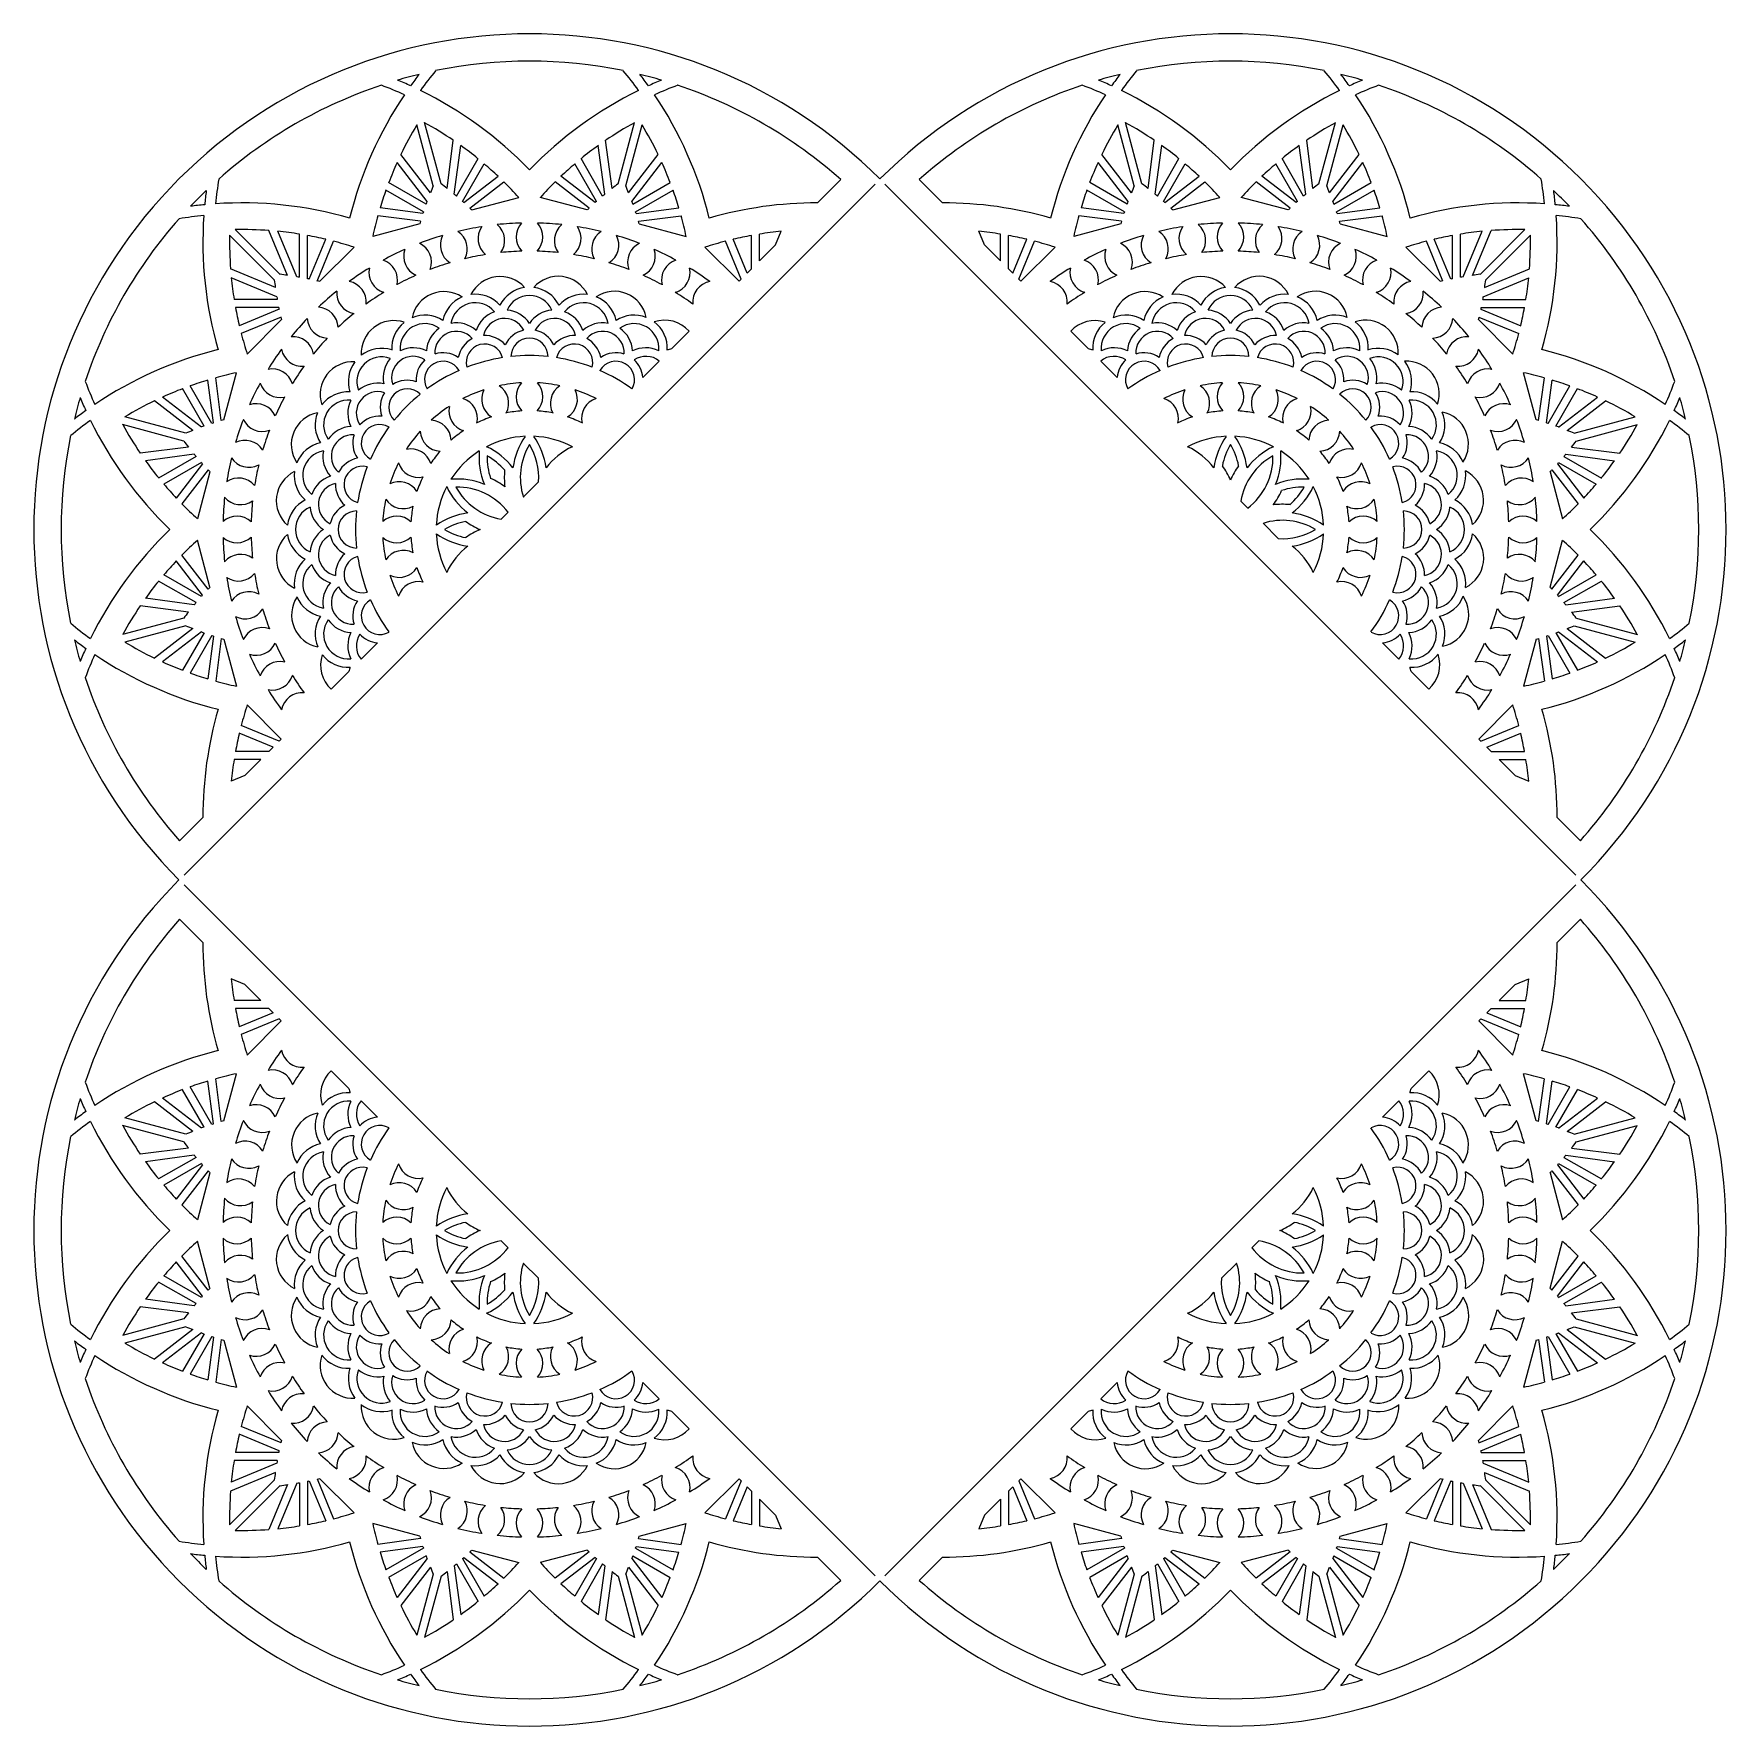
# Model space of a CAD drawing. Extents: x 44 to 292, y -3 to 245.
import ezdxf

# ---------------------------------------------------------------- set-up
doc = ezdxf.new("R2010")
doc.units = 0
doc.layers.get('0').update_dxf_attribs({"linetype": 'CONTINUOUS'})

msp = doc.modelspace()

# ---------------------------------------------------------------- linework, layer by layer
for p, q in [((102.46, 222.43), (100.06, 231.38)), ((103.59, 222.73), (101.19, 231.68)), ((129.48, 222.73), (131.88, 231.68)), ((130.61, 222.43), (133, 231.38)), ((204.99, 222.43), (202.59, 231.38)), ((206.12, 222.73), (203.72, 231.68)), ((232.01, 222.73), (234.41, 231.68)), ((233.14, 222.43), (235.53, 231.38)), ((104.47, 222.06), (105.39, 229.1)), ((105.53, 221.2), (106.47, 228.34)), ((127.54, 221.2), (126.6, 228.34)), ((128.6, 222.06), (127.67, 229.1)), ((207, 222.06), (207.92, 229.1)), ((208.06, 221.2), (209, 228.34)), ((230.07, 221.2), (229.13, 228.34)), ((231.13, 222.06), (230.21, 229.1)), ((101.55, 220.13), (97.16, 225.85)), ((102.04, 221.41), (97.72, 227.04)), ((105.84, 220.94), (109, 226.41)), ((106.74, 220.16), (109.91, 225.65)), ((126.33, 220.16), (123.15, 225.65)), ((127.23, 220.94), (124.07, 226.41)), ((131.03, 221.41), (135.35, 227.04)), ((131.52, 220.13), (135.91, 225.85)), ((204.08, 220.13), (199.69, 225.85)), ((204.57, 221.41), (200.25, 227.04)), ((208.37, 220.94), (211.53, 226.41)), ((209.27, 220.16), (212.44, 225.65)), ((228.86, 220.16), (225.69, 225.65)), ((229.76, 220.94), (226.6, 226.41)), ((233.56, 221.41), (237.88, 227.04)), ((234.05, 220.13), (238.44, 225.85)), ((101.41, 219.75), (95.93, 222.91)), ((106.93, 219.98), (111.95, 223.83)), ((107.8, 219.18), (112.8, 223.01)), ((125.27, 219.18), (120.27, 223.01)), ((126.14, 219.98), (121.12, 223.83)), ((131.66, 219.75), (137.13, 222.91)), ((158.65, 219.94), (162.06, 223.35)), ((173.54, 223.35), (176.95, 219.94)), ((203.94, 219.75), (198.47, 222.91)), ((209.46, 219.98), (214.48, 223.83)), ((210.33, 219.18), (215.33, 223.01)), ((227.8, 219.18), (222.8, 223.01)), ((228.67, 219.98), (223.65, 223.83)), ((234.19, 219.75), (239.66, 222.91)), ((66, 121.63), (167.07, 222.7)), ((101.02, 218.62), (95.52, 221.8)), ((108.08, 218.91), (114.96, 220.75)), ((124.99, 218.91), (118.11, 220.75)), ((132.05, 218.62), (137.54, 221.8)), ((168.53, 222.7), (269.6, 121.63)), ((203.55, 218.62), (198.05, 221.8)), ((210.61, 218.91), (217.49, 220.75)), ((227.52, 218.91), (220.64, 220.75)), ((234.58, 218.62), (240.07, 221.8)), ((100.59, 217.25), (94.35, 218.07)), ((100.94, 218.38), (94.67, 219.2)), ((132.13, 218.38), (138.39, 219.2)), ((132.48, 217.25), (138.72, 218.07)), ((203.12, 217.25), (196.88, 218.07)), ((203.47, 218.38), (197.2, 219.2)), ((234.66, 218.38), (240.92, 219.2)), ((235.01, 217.25), (241.25, 218.07)), ((80.04, 209.49), (73.49, 216.03)), ((81.14, 209.34), (78.42, 215.9)), ((82.49, 209.13), (79.73, 215.79)), ((82.89, 209.06), (82.89, 215.38)), ((100.48, 216.88), (93.61, 215.03)), ((132.59, 216.88), (139.46, 215.03)), ((150.18, 211.47), (150.18, 215.38)), ((152.52, 213.81), (153.34, 215.79)), ((183.08, 213.81), (182.26, 215.79)), ((185.42, 211.47), (185.42, 215.38)), ((203.01, 216.88), (196.14, 215.03)), ((235.12, 216.88), (241.99, 215.03)), ((252.71, 209.06), (252.71, 215.38)), ((253.11, 209.13), (255.87, 215.79)), ((254.46, 209.34), (257.18, 215.9)), ((255.56, 209.49), (262.11, 216.03)), ((79.21, 208.66), (72.67, 215.21)), ((84.06, 208.83), (84.06, 215.18)), ((84.31, 208.78), (86.73, 214.62)), ((85.47, 208.51), (87.88, 214.33)), ((85.84, 208.42), (90.87, 213.46)), ((147.18, 208.47), (142.19, 213.46)), ((147.49, 208.78), (145.19, 214.33)), ((148.39, 209.67), (146.34, 214.62)), ((149.01, 210.3), (149.01, 215.18)), ((150.18, 211.47), (152.52, 213.81)), ((183.08, 213.81), (185.42, 211.47)), ((186.59, 210.3), (186.59, 215.18)), ((187.21, 209.67), (189.26, 214.62)), ((188.11, 208.78), (190.41, 214.33)), ((188.42, 208.47), (193.4, 213.46)), ((249.76, 208.42), (244.72, 213.46)), ((250.13, 208.51), (247.72, 214.33)), ((251.29, 208.78), (248.87, 214.62)), ((251.54, 208.83), (251.54, 215.18)), ((256.38, 208.66), (262.93, 215.21)), ((79.36, 207.56), (72.8, 210.28)), ((79.57, 206.21), (72.91, 208.97)), ((147.18, 208.47), (147.49, 208.78)), ((148.39, 209.67), (149.01, 210.3)), ((186.59, 210.3), (187.21, 209.67)), ((188.11, 208.78), (188.42, 208.47)), ((256.03, 206.21), (262.68, 208.97)), ((256.24, 207.56), (262.8, 210.28)), ((79.64, 205.81), (73.32, 205.81)), ((255.96, 205.81), (262.28, 205.81)), ((79.87, 204.64), (73.52, 204.64)), ((79.92, 204.39), (74.08, 201.97)), ((80.19, 203.23), (74.37, 200.82)), ((255.41, 203.23), (261.23, 200.82)), ((255.67, 204.39), (261.51, 201.97)), ((255.73, 204.64), (262.08, 204.64)), ((80.28, 202.86), (75.24, 197.83)), ((137.28, 198.57), (139.88, 201.16)), ((195.71, 201.18), (198.31, 198.57)), ((255.32, 202.86), (260.35, 197.83)), ((133.12, 194.4), (135.52, 196.81)), ((200.08, 196.81), (202.48, 194.4)), ((70.08, 187.68), (66.9, 193.18)), ((70.32, 187.76), (69.5, 194.03)), ((71.45, 188.11), (70.63, 194.35)), ((71.82, 188.22), (73.67, 195.09)), ((263.77, 188.22), (261.93, 195.09)), ((264.14, 188.11), (264.97, 194.35)), ((265.28, 187.76), (266.1, 194.03)), ((265.52, 187.68), (268.7, 193.18)), ((67.29, 186.66), (61.66, 190.98)), ((68.57, 187.15), (62.85, 191.54)), ((68.95, 187.29), (65.79, 192.77)), ((266.65, 187.29), (269.81, 192.77)), ((267.03, 187.15), (272.75, 191.54)), ((268.31, 186.66), (273.94, 190.98)), ((66.27, 186.24), (57.32, 188.64)), ((269.33, 186.24), (278.27, 188.64)), ((65.97, 185.11), (57.02, 187.51)), ((269.63, 185.11), (278.58, 187.51)), ((66.64, 184.23), (59.6, 183.31)), ((268.96, 184.23), (276, 183.31)), ((67.5, 183.17), (60.36, 182.23)), ((67.76, 182.86), (62.29, 179.7)), ((68.54, 181.96), (63.05, 178.79)), ((68.72, 181.77), (64.87, 176.75)), ((69.52, 180.9), (65.69, 175.9)), ((266.08, 180.9), (269.91, 175.9)), ((266.88, 181.77), (270.73, 176.75)), ((267.05, 181.96), (272.55, 178.79)), ((267.84, 182.86), (273.31, 179.7)), ((268.1, 183.17), (275.24, 182.23)), ((69.79, 180.62), (67.95, 173.74)), ((115.63, 176.92), (117.86, 179.15)), ((265.81, 180.62), (267.65, 173.74)), ((220.58, 176.31), (221.58, 175.3)), ((112.39, 173.68), (113.4, 174.69)), ((223.82, 173.07), (226.05, 170.84)), ((69.52, 163.43), (65.69, 168.43)), ((69.79, 163.71), (67.95, 170.59)), ((265.81, 163.71), (267.65, 170.59)), ((266.08, 163.43), (269.91, 168.43)), ((68.72, 162.56), (64.87, 167.58)), ((266.88, 162.56), (270.73, 167.58)), ((67.76, 161.47), (62.29, 164.63)), ((68.54, 162.37), (63.05, 165.54)), ((267.05, 162.37), (272.55, 165.54)), ((267.84, 161.47), (273.31, 164.63)), ((66.64, 160.1), (59.6, 161.02)), ((67.5, 161.16), (60.36, 162.1)), ((268.1, 161.16), (275.24, 162.1)), ((268.96, 160.1), (276, 161.02)), ((65.97, 159.22), (57.02, 156.82)), ((269.63, 159.22), (278.58, 156.82)), ((66.27, 158.09), (57.32, 155.7)), ((67.29, 157.67), (61.66, 153.35)), ((68.57, 157.18), (62.85, 152.79)), ((68.95, 157.04), (65.79, 151.57)), ((70.08, 156.65), (66.9, 151.16)), ((70.32, 156.57), (69.5, 150.31)), ((71.45, 156.22), (70.63, 149.98)), ((71.82, 156.11), (73.67, 149.24)), ((263.77, 156.11), (261.93, 149.24)), ((264.14, 156.22), (264.97, 149.98)), ((265.28, 156.57), (266.1, 150.31)), ((265.52, 156.65), (268.7, 151.16)), ((266.65, 157.04), (269.81, 151.57)), ((267.03, 157.18), (272.75, 152.79)), ((268.31, 157.67), (273.94, 153.35)), ((269.33, 158.09), (278.27, 155.7)), ((91.89, 153.18), (94.3, 155.58)), ((241.3, 155.58), (243.7, 153.18)), ((87.52, 148.81), (90.13, 151.42)), ((245.47, 151.42), (248.06, 148.82)), ((80.23, 141.52), (75.24, 146.51)), ((255.37, 141.52), (260.35, 146.51)), ((79.03, 140.31), (74.08, 142.36)), ((79.92, 141.21), (74.37, 143.51)), ((79.92, 141.21), (80.23, 141.52)), ((255.37, 141.52), (255.68, 141.21)), ((255.68, 141.21), (261.23, 143.51)), ((256.57, 140.31), (261.51, 142.36)), ((78.4, 139.69), (73.52, 139.69)), ((78.4, 139.69), (79.03, 140.31)), ((256.57, 140.31), (257.2, 139.69)), ((257.2, 139.69), (262.08, 139.69)), ((74.89, 136.18), (72.91, 135.36)), ((77.23, 138.52), (73.32, 138.52)), ((74.89, 136.18), (77.23, 138.52)), ((258.37, 138.52), (260.7, 136.18)), ((258.37, 138.52), (262.28, 138.52)), ((260.7, 136.18), (262.68, 135.36)), ((65.35, 126.64), (68.76, 130.05)), ((266.84, 130.05), (270.25, 126.64)), ((66, 120.17), (167.07, 19.1)), ((269.6, 120.17), (168.53, 19.1)), ((65.35, 115.16), (68.76, 111.75)), ((270.25, 115.16), (266.84, 111.75)), ((74.89, 105.62), (72.91, 106.44)), ((260.7, 105.62), (262.68, 106.44)), ((74.89, 105.62), (77.23, 103.28)), ((260.7, 105.62), (258.37, 103.28)), ((77.23, 103.28), (73.32, 103.28)), ((78.4, 102.11), (73.52, 102.11)), ((78.4, 102.11), (79.03, 101.49)), ((257.2, 102.11), (256.57, 101.49)), ((257.2, 102.11), (262.08, 102.11)), ((258.37, 103.28), (262.28, 103.28)), ((79.03, 101.49), (74.08, 99.44)), ((79.92, 100.59), (74.37, 98.29)), ((80.23, 100.28), (75.24, 95.3)), ((79.92, 100.59), (80.23, 100.28)), ((255.68, 100.59), (255.37, 100.28)), ((255.37, 100.28), (260.35, 95.3)), ((255.68, 100.59), (261.23, 98.29)), ((256.57, 101.49), (261.51, 99.44)), ((71.45, 85.58), (70.63, 91.82)), ((71.82, 85.69), (73.67, 92.56)), ((87.52, 92.99), (90.13, 90.39)), ((248.08, 92.99), (245.47, 90.39)), ((263.77, 85.69), (261.93, 92.56)), ((264.14, 85.58), (264.97, 91.82)), ((68.95, 84.76), (65.79, 90.23)), ((70.08, 85.15), (66.9, 90.65)), ((70.32, 85.23), (69.5, 91.5)), ((265.28, 85.23), (266.1, 91.5)), ((265.52, 85.15), (268.7, 90.65)), ((266.65, 84.76), (269.81, 90.23)), ((67.29, 84.13), (61.66, 88.45)), ((68.57, 84.62), (62.85, 89.01)), ((91.89, 88.62), (94.3, 86.22)), ((243.7, 88.62), (241.3, 86.22)), ((267.03, 84.62), (272.75, 89.01)), ((268.31, 84.13), (273.94, 88.45)), ((65.97, 82.58), (57.02, 84.98)), ((66.27, 83.71), (57.32, 86.11)), ((269.33, 83.71), (278.27, 86.11)), ((269.63, 82.58), (278.58, 84.98)), ((66.64, 81.7), (59.6, 80.78)), ((268.96, 81.7), (276, 80.78)), ((67.5, 80.64), (60.36, 79.7)), ((67.76, 80.33), (62.29, 77.17)), ((68.54, 79.43), (63.05, 76.26)), ((68.72, 79.24), (64.87, 74.22)), ((266.88, 79.24), (270.73, 74.22)), ((267.05, 79.43), (272.55, 76.26)), ((267.84, 80.33), (273.31, 77.17)), ((268.1, 80.64), (275.24, 79.7)), ((69.52, 78.37), (65.69, 73.37)), ((69.79, 78.09), (67.95, 71.21)), ((265.81, 78.09), (267.65, 71.21)), ((266.08, 78.37), (269.91, 73.37)), ((69.79, 61.18), (67.95, 68.06)), ((112.39, 68.12), (113.4, 67.12)), ((223.21, 68.12), (222.2, 67.12)), ((265.81, 61.18), (267.65, 68.06)), ((68.72, 60.03), (64.87, 65.05)), ((69.52, 60.9), (65.69, 65.9)), ((115.63, 64.88), (117.86, 62.65)), ((219.97, 64.88), (217.74, 62.65)), ((266.08, 60.9), (269.91, 65.9)), ((266.88, 60.03), (270.73, 65.05)), ((67.76, 58.94), (62.29, 62.1)), ((68.54, 59.84), (63.05, 63.01)), ((267.05, 59.84), (272.55, 63.01)), ((267.84, 58.94), (273.31, 62.1)), ((67.5, 58.63), (60.36, 59.57)), ((268.1, 58.63), (275.24, 59.57)), ((66.64, 57.57), (59.6, 58.49)), ((268.96, 57.57), (276, 58.49)), ((65.97, 56.69), (57.02, 54.29)), ((66.27, 55.56), (57.32, 53.17)), ((67.29, 55.14), (61.66, 50.82)), ((68.57, 54.65), (62.85, 50.26)), ((68.95, 54.51), (65.79, 49.04)), ((266.65, 54.51), (269.81, 49.04)), ((267.03, 54.65), (272.75, 50.26)), ((268.31, 55.14), (273.94, 50.82)), ((269.33, 55.56), (278.27, 53.17)), ((269.63, 56.69), (278.58, 54.29)), ((70.08, 54.12), (66.9, 48.63)), ((70.32, 54.04), (69.5, 47.77)), ((71.45, 53.69), (70.63, 47.45)), ((71.82, 53.58), (73.67, 46.71)), ((263.77, 53.58), (261.93, 46.71)), ((264.14, 53.69), (264.97, 47.45)), ((265.28, 54.04), (266.1, 47.77)), ((265.52, 54.12), (268.7, 48.63)), ((133.12, 47.4), (135.52, 45)), ((202.48, 47.4), (200.08, 45)), ((80.28, 38.94), (75.24, 43.98)), ((137.28, 43.23), (139.88, 40.64)), ((198.31, 43.23), (195.72, 40.64)), ((255.32, 38.94), (260.35, 43.98)), ((79.92, 37.41), (74.08, 39.83)), ((80.19, 38.57), (74.37, 40.98)), ((255.41, 38.57), (261.23, 40.98)), ((255.67, 37.41), (261.51, 39.83)), ((79.87, 37.16), (73.52, 37.16)), ((255.73, 37.16), (262.08, 37.16)), ((79.57, 35.59), (72.91, 32.83)), ((79.64, 35.99), (73.32, 35.99)), ((255.96, 35.99), (262.28, 35.99)), ((256.03, 35.59), (262.68, 32.83)), ((79.21, 33.14), (72.67, 26.59)), ((79.36, 34.24), (72.8, 31.52)), ((80.04, 32.32), (73.49, 25.77)), ((81.14, 32.46), (78.42, 25.9)), ((82.49, 32.67), (79.73, 26.02)), ((82.89, 32.74), (82.89, 26.42)), ((84.06, 32.97), (84.06, 26.62)), ((84.31, 33.03), (86.73, 27.19)), ((85.47, 33.29), (87.88, 27.47)), ((85.84, 33.38), (90.87, 28.35)), ((147.18, 33.33), (142.19, 28.35)), ((147.49, 33.02), (145.19, 27.47)), ((147.18, 33.33), (147.49, 33.02)), ((188.42, 33.33), (188.11, 33.02)), ((188.11, 33.02), (190.41, 27.47)), ((188.42, 33.33), (193.4, 28.35)), ((249.76, 33.38), (244.72, 28.35)), ((250.13, 33.29), (247.72, 27.47)), ((251.29, 33.03), (248.87, 27.19)), ((251.54, 32.97), (251.54, 26.62)), ((252.71, 32.74), (252.71, 26.42)), ((253.11, 32.67), (255.87, 26.02)), ((254.46, 32.46), (257.18, 25.9)), ((255.56, 32.32), (262.11, 25.77)), ((256.24, 34.24), (262.8, 31.52)), ((256.38, 33.14), (262.93, 26.59)), ((148.39, 32.13), (146.34, 27.19)), ((148.39, 32.13), (149.01, 31.5)), ((149.01, 31.5), (149.01, 26.62)), ((150.18, 30.33), (150.18, 26.42)), ((150.18, 30.33), (152.52, 28)), ((185.42, 30.33), (183.08, 28)), ((185.42, 30.33), (185.42, 26.42)), ((187.21, 32.13), (186.59, 31.5)), ((186.59, 31.5), (186.59, 26.62)), ((187.21, 32.13), (189.26, 27.19)), ((152.52, 28), (153.34, 26.02)), ((183.08, 28), (182.26, 26.02)), ((100.48, 24.93), (93.61, 26.77)), ((132.59, 24.93), (139.46, 26.77)), ((203.01, 24.93), (196.14, 26.77)), ((235.12, 24.93), (241.99, 26.77)), ((100.59, 24.56), (94.35, 23.73)), ((100.94, 23.42), (94.67, 22.6)), ((101.02, 23.18), (95.52, 20)), ((107.8, 22.62), (112.8, 18.79)), ((108.08, 22.89), (114.96, 21.05)), ((124.99, 22.89), (118.11, 21.05)), ((125.27, 22.62), (120.27, 18.79)), ((132.05, 23.18), (137.54, 20)), ((132.13, 23.42), (138.39, 22.6)), ((132.48, 24.56), (138.72, 23.73)), ((203.12, 24.56), (196.88, 23.73)), ((203.47, 23.42), (197.2, 22.6)), ((203.55, 23.18), (198.05, 20)), ((210.33, 22.62), (215.33, 18.79)), ((210.61, 22.89), (217.49, 21.05)), ((227.52, 22.89), (220.64, 21.05)), ((227.8, 22.62), (222.8, 18.79)), ((234.58, 23.18), (240.07, 20)), ((234.66, 23.42), (240.92, 22.6)), ((235.01, 24.56), (241.25, 23.73)), ((101.41, 22.05), (95.93, 18.89)), ((101.55, 21.67), (97.16, 15.95)), ((102.04, 20.39), (97.72, 14.76)), ((105.53, 20.6), (106.47, 13.46)), ((105.84, 20.86), (109, 15.39)), ((106.74, 21.64), (109.91, 16.15)), ((106.93, 21.82), (111.95, 17.97)), ((126.14, 21.82), (121.12, 17.97)), ((126.33, 21.64), (123.15, 16.15)), ((127.23, 20.86), (124.07, 15.39)), ((127.54, 20.6), (126.6, 13.46)), ((131.03, 20.39), (135.35, 14.76)), ((131.52, 21.67), (135.91, 15.95)), ((131.66, 22.05), (137.13, 18.89)), ((158.65, 21.86), (162.06, 18.45)), ((176.95, 21.86), (173.54, 18.45)), ((203.94, 22.05), (198.47, 18.89)), ((204.08, 21.67), (199.69, 15.95)), ((204.57, 20.39), (200.25, 14.76)), ((208.06, 20.6), (209, 13.46)), ((208.37, 20.86), (211.53, 15.39)), ((209.27, 21.64), (212.44, 16.15)), ((209.46, 21.82), (214.48, 17.97)), ((228.67, 21.82), (223.65, 17.97)), ((228.86, 21.64), (225.69, 16.15)), ((229.76, 20.86), (226.6, 15.39)), ((230.07, 20.6), (229.13, 13.46)), ((233.56, 20.39), (237.88, 14.76)), ((234.05, 21.67), (238.44, 15.95)), ((234.19, 22.05), (239.66, 18.89)), ((102.46, 19.37), (100.06, 10.43)), ((103.59, 19.07), (101.19, 10.12)), ((104.47, 19.74), (105.39, 12.7)), ((128.6, 19.74), (127.67, 12.7)), ((129.48, 19.07), (131.88, 10.12)), ((130.61, 19.37), (133, 10.43)), ((204.99, 19.37), (202.59, 10.43)), ((206.12, 19.07), (203.72, 10.12)), ((207, 19.74), (207.92, 12.7)), ((231.13, 19.74), (230.21, 12.7)), ((232.01, 19.07), (234.41, 10.12)), ((233.14, 19.37), (235.53, 10.43))]:
    msp.add_line(p, q)
for centre, radius, start, end in [((116.53, 172.17), 72.5, 45, 225), ((219.06, 172.17), 72.5, 315, 135), ((116.53, 172.17), 68.5, 78.4415, 101.5585), ((219.06, 172.17), 68.5, 78.4415, 101.5585), ((116.53, 172.17), 68.5, 103.6366, 106.3634), ((75.52, 185.2), 56.99, 65.5105, 67.6028), ((145.53, 203.96), 56.99, 142.3972, 144.4895), ((145.53, 203.96), 55.43, 140.4239, 144.199), ((87.53, 203.96), 55.43, 35.801, 39.5761), ((116.53, 172.17), 68.5, 73.6366, 76.3634), ((87.53, 203.96), 56.99, 35.5105, 37.6028), ((157.55, 185.2), 56.99, 112.3972, 114.4895), ((219.06, 172.17), 68.5, 103.6366, 106.3634), ((178.05, 185.2), 56.99, 65.5105, 67.6028), ((248.06, 203.96), 56.99, 142.3972, 144.4895), ((248.06, 203.96), 55.43, 140.4239, 144.199), ((190.06, 203.96), 55.43, 35.801, 39.5761), ((219.06, 172.17), 68.5, 73.6366, 76.3634), ((190.06, 203.96), 56.99, 35.5105, 37.6028), ((260.08, 185.2), 56.99, 112.3972, 114.4895), ((116.53, 172.17), 68.5, 108.4415, 131.5585), ((145.53, 203.96), 56.99, 146.0813, 166.0267), ((75.52, 185.2), 55.43, 65.801, 69.5761), ((75.52, 185.2), 56.99, 43.9733, 63.9187), ((157.55, 185.2), 56.99, 116.0813, 136.0267), ((157.55, 185.2), 55.43, 110.4239, 114.199), ((87.53, 203.96), 56.99, 13.9733, 33.9187), ((116.53, 172.17), 68.5, 48.3476, 71.5585), ((219.06, 172.17), 68.5, 108.4415, 131.6524), ((248.06, 203.96), 56.99, 146.0813, 166.0267), ((178.05, 185.2), 55.43, 65.801, 69.5761), ((178.05, 185.2), 56.99, 43.9733, 63.9187), ((260.08, 185.2), 56.99, 116.0813, 136.0267), ((260.08, 185.2), 55.43, 110.4239, 114.199), ((190.06, 203.96), 56.99, 13.9733, 33.9187), ((219.06, 172.17), 68.5, 48.4415, 71.5585), ((145.53, 203.96), 53.09, 148.9132, 154.2358), ((75.52, 185.2), 53.09, 55.7642, 61.0868), ((157.55, 185.2), 53.09, 118.9132, 124.2358), ((87.53, 203.96), 53.09, 25.7642, 31.0868), ((248.06, 203.96), 53.09, 148.9132, 154.2358), ((178.05, 185.2), 53.09, 55.7642, 61.0868), ((260.08, 185.2), 53.09, 118.9132, 124.2358), ((190.06, 203.96), 53.09, 25.7642, 31.0868), ((75.52, 185.2), 53.09, 50.908, 54.3439), ((157.55, 185.2), 53.09, 125.6561, 129.092), ((178.05, 185.2), 53.09, 50.908, 54.3439), ((260.08, 185.2), 53.09, 125.6561, 129.092), ((145.53, 203.96), 53.09, 155.6561, 159.092), ((75.52, 185.2), 53.09, 46.6818, 49.6292), ((157.55, 185.2), 53.09, 130.3708, 133.3182), ((87.53, 203.96), 53.09, 20.908, 24.3439), ((248.06, 203.96), 53.09, 155.6561, 159.092), ((178.05, 185.2), 53.09, 46.6818, 49.6292), ((260.08, 185.2), 53.09, 130.3708, 133.3182), ((190.06, 203.96), 53.09, 20.908, 24.3439), ((125.75, 214.2), 55.43, 170.4239, 174.199), ((75.52, 185.2), 53.09, 42.0352, 45.4073), ((157.55, 185.2), 53.09, 134.5927, 137.9648), ((178.05, 185.2), 53.09, 42.0352, 45.4073), ((260.08, 185.2), 53.09, 134.5927, 137.9648), ((209.85, 214.2), 55.43, 5.801, 9.5761), ((116.53, 172.17), 68.5, 133.6366, 136.3634), ((125.75, 214.2), 56.99, 172.3972, 174.4895), ((145.53, 203.96), 53.09, 160.3708, 163.3182), ((145.53, 203.96), 46.87, 156.7907, 158.1421), ((75.52, 185.2), 46.87, 51.8579, 53.2093), ((75.52, 185.2), 46.87, 49.6871, 50.1834), ((157.55, 185.2), 46.87, 129.8166, 130.3129), ((157.55, 185.2), 46.87, 126.7907, 128.1421), ((87.53, 203.96), 46.87, 21.8579, 23.2093), ((87.53, 203.96), 53.09, 16.6818, 19.6292), ((248.06, 203.96), 53.09, 160.3708, 163.3182), ((248.06, 203.96), 46.87, 156.7907, 158.1421), ((178.05, 185.2), 46.87, 51.8579, 53.2093), ((178.05, 185.2), 46.87, 49.6871, 50.1834), ((260.08, 185.2), 46.87, 129.8166, 130.3129), ((260.08, 185.2), 46.87, 126.7907, 128.1421), ((190.06, 203.96), 46.87, 21.8579, 23.2093), ((190.06, 203.96), 53.09, 16.6818, 19.6292), ((219.06, 172.17), 68.5, 43.6366, 46.3634), ((209.85, 214.2), 56.99, 5.5105, 7.6028), ((74.5, 162.95), 55.43, 95.801, 99.5761), ((74.5, 162.95), 56.99, 95.5105, 97.6028), ((125.75, 214.2), 56.99, 176.0813, 196.0267), ((74.5, 162.95), 56.99, 73.9733, 93.9187), ((145.53, 203.96), 53.09, 164.5927, 167.9648), ((145.53, 203.96), 46.87, 161.7678, 162.0849), ((145.53, 203.96), 46.87, 159.8166, 160.3129), ((75.52, 185.2), 46.87, 47.9151, 48.2322), ((75.52, 185.2), 46.87, 45.9945, 46.4664), ((157.55, 185.2), 46.87, 133.5336, 134.0055), ((157.55, 185.2), 46.87, 131.7678, 132.0849), ((87.53, 203.96), 46.87, 19.6871, 20.1834), ((87.53, 203.96), 46.87, 17.9151, 18.2322), ((87.53, 203.96), 53.09, 12.0352, 15.4073), ((158.57, 162.95), 56.99, 89.9206, 106.0267), ((177.03, 162.95), 56.99, 73.9733, 90.0794), ((248.06, 203.96), 53.09, 164.5927, 167.9648), ((248.06, 203.96), 46.87, 161.7678, 162.0849), ((248.06, 203.96), 46.87, 159.8166, 160.3129), ((178.05, 185.2), 46.87, 47.9151, 48.2322), ((178.05, 185.2), 46.87, 45.9945, 46.4664), ((260.08, 185.2), 46.87, 133.5336, 134.0055), ((260.08, 185.2), 46.87, 131.7678, 132.0849), ((190.06, 203.96), 46.87, 19.6871, 20.1834), ((190.06, 203.96), 46.87, 17.9151, 18.2322), ((190.06, 203.96), 53.09, 12.0352, 15.4073), ((261.1, 162.95), 56.99, 86.0813, 106.0267), ((209.85, 214.2), 56.99, 343.9733, 3.9187), ((261.1, 162.95), 56.99, 82.3972, 84.4895), ((261.1, 162.95), 55.43, 80.4239, 84.199), ((116.53, 172.17), 68.5, 138.4415, 161.5585), ((74.5, 162.95), 53.09, 85.7642, 91.0868), ((74.5, 162.95), 53.09, 80.908, 84.3439), ((145.53, 203.96), 46.87, 163.5336, 164.0055), ((116.53, 172.17), 44.84, 98.9696, 103.5304), ((104.39, 213.21), 3.05, 332.0794, 57.1496), ((112.05, 214.73), 3.05, 145.3504, 230.4206), ((116.53, 172.17), 44.84, 91.4696, 96.0304), ((109.85, 214.44), 3.05, 324.5794, 49.6496), ((117.64, 214.95), 3.05, 137.8504, 222.9206), ((115.42, 214.95), 3.05, 317.0794, 42.1496), ((116.53, 172.17), 44.84, 83.9696, 88.5304), ((123.22, 214.44), 3.05, 130.3504, 215.4206), ((121.02, 214.73), 3.05, 309.5794, 34.6496), ((116.53, 172.17), 44.84, 76.4696, 81.0304), ((128.68, 213.21), 3.05, 122.8504, 207.9206), ((87.53, 203.96), 46.87, 15.9945, 16.4664), ((158.57, 162.95), 53.09, 95.6561, 99.092), ((177.03, 162.95), 53.09, 80.908, 84.3439), ((248.06, 203.96), 46.87, 163.5336, 164.0055), ((219.06, 172.17), 44.84, 98.9696, 103.5304), ((206.92, 213.21), 3.05, 332.0794, 57.1496), ((214.58, 214.73), 3.05, 145.3504, 230.4206), ((219.06, 172.17), 44.84, 91.4696, 96.0304), ((212.38, 214.44), 3.05, 324.5794, 49.6496), ((220.17, 214.95), 3.05, 137.8504, 222.9206), ((217.95, 214.95), 3.05, 317.0794, 42.1496), ((219.06, 172.17), 44.84, 83.9696, 88.5304), ((225.75, 214.44), 3.05, 130.3504, 215.4206), ((223.55, 214.73), 3.05, 309.5794, 34.6496), ((219.06, 172.17), 44.84, 76.4696, 81.0304), ((231.21, 213.21), 3.05, 122.8504, 207.9206), ((190.06, 203.96), 46.87, 15.9945, 16.4664), ((261.1, 162.95), 53.09, 95.6561, 99.092), ((261.1, 162.95), 53.09, 88.9132, 94.2358), ((219.06, 172.17), 68.5, 18.4415, 41.5585), ((125.75, 214.2), 53.09, 178.9132, 184.2358), ((74.5, 162.95), 53.09, 76.6818, 79.6292), ((74.5, 162.95), 53.09, 72.0352, 75.4073), ((116.53, 172.17), 44.84, 113.9696, 118.5304), ((101.19, 212.12), 3.05, 160.3504, 245.4206), ((116.53, 172.17), 44.84, 106.4696, 111.0304), ((99.14, 211.27), 3.05, 339.5794, 64.6496), ((106.53, 213.78), 3.05, 152.8504, 237.9206), ((126.54, 213.78), 3.05, 302.0794, 27.1496), ((116.53, 172.17), 44.84, 68.9696, 73.5304), ((133.93, 211.27), 3.05, 115.3504, 200.4206), ((131.88, 212.12), 3.05, 294.5794, 19.6496), ((116.53, 172.17), 44.84, 61.4696, 66.0304), ((158.57, 162.95), 53.09, 104.5927, 107.9648), ((158.57, 162.95), 53.09, 100.3708, 103.3182), ((177.03, 162.95), 53.09, 76.6818, 79.6292), ((177.03, 162.95), 53.09, 72.0352, 75.4073), ((219.06, 172.17), 44.84, 113.9696, 118.5304), ((203.72, 212.12), 3.05, 160.3504, 245.4206), ((219.06, 172.17), 44.84, 106.4696, 111.0304), ((201.67, 211.27), 3.05, 339.5794, 64.6496), ((209.06, 213.78), 3.05, 152.8504, 237.9206), ((229.07, 213.78), 3.05, 302.0794, 27.1496), ((219.06, 172.17), 44.84, 68.9696, 73.5304), ((236.46, 211.27), 3.05, 115.3504, 200.4206), ((234.41, 212.12), 3.05, 294.5794, 19.6496), ((219.06, 172.17), 44.84, 61.4696, 66.0304), ((261.1, 162.95), 53.09, 104.5927, 107.9648), ((261.1, 162.95), 53.09, 100.3708, 103.3182), ((209.85, 214.2), 53.09, 355.7642, 1.0868), ((116.53, 172.17), 44.84, 121.4696, 126.0304), ((96.1, 209.77), 3.05, 167.8504, 252.9206), ((94.18, 208.66), 3.05, 347.0794, 72.1496), ((116.53, 172.17), 40.72, 106.5794, 110.9206), ((116.53, 172.17), 40.72, 99.0794, 103.4206), ((116.53, 172.17), 40.72, 91.5794, 95.9206), ((116.53, 172.17), 40.72, 84.0794, 88.4206), ((116.53, 172.17), 40.72, 76.5794, 80.9206), ((116.53, 172.17), 40.72, 69.0794, 73.4206), ((138.89, 208.66), 3.05, 107.8504, 192.9206), ((136.97, 209.77), 3.05, 287.0794, 12.1496), ((116.53, 172.17), 44.84, 53.9696, 58.5304), ((219.06, 172.17), 44.84, 121.4696, 126.0304), ((198.63, 209.77), 3.05, 167.8504, 252.9206), ((196.71, 208.66), 3.05, 347.0794, 72.1496), ((219.06, 172.17), 40.72, 106.5794, 110.9206), ((219.06, 172.17), 40.72, 99.0794, 103.4206), ((219.06, 172.17), 40.72, 91.5794, 95.9206), ((219.06, 172.17), 40.72, 84.0794, 88.4206), ((219.06, 172.17), 40.72, 76.5794, 80.9206), ((219.06, 172.17), 40.72, 69.0794, 73.4206), ((241.42, 208.66), 3.05, 107.8504, 192.9206), ((239.5, 209.77), 3.05, 287.0794, 12.1496), ((219.06, 172.17), 44.84, 53.9696, 58.5304), ((125.75, 214.2), 53.09, 185.6561, 189.092), ((125.75, 214.2), 46.87, 186.7907, 188.1421), ((74.5, 162.95), 46.87, 81.8579, 83.2093), ((74.5, 162.95), 46.87, 79.6871, 80.1834), ((74.5, 162.95), 46.87, 77.9151, 78.2322), ((74.5, 162.95), 46.87, 75.9945, 76.4664), ((89.61, 205.43), 3.05, 354.5794, 79.6496), ((116.53, 172.17), 40.72, 114.0794, 118.4206), ((112.24, 204.41), 4.77, 41.3623, 153.6272), ((120.73, 204.43), 4.77, 26.3623, 138.6272), ((116.53, 172.17), 40.72, 61.5794, 65.9206), ((143.46, 205.43), 3.05, 100.3504, 185.4206), ((192.14, 205.43), 3.05, 354.5794, 79.6496), ((219.06, 172.17), 40.72, 114.0794, 118.4206), ((214.77, 204.41), 4.77, 41.3623, 153.6272), ((223.26, 204.43), 4.77, 26.3623, 138.6272), ((219.06, 172.17), 40.72, 61.5794, 65.9206), ((245.99, 205.43), 3.05, 100.3504, 185.4206), ((261.1, 162.95), 46.87, 103.5336, 104.0055), ((261.1, 162.95), 46.87, 101.7678, 102.0849), ((261.1, 162.95), 46.87, 99.8166, 100.3129), ((261.1, 162.95), 46.87, 96.7907, 98.1421), ((209.85, 214.2), 46.87, 351.8579, 353.2093), ((209.85, 214.2), 53.09, 350.908, 354.3439), ((125.75, 214.2), 46.87, 189.8166, 190.3129), ((116.53, 172.17), 44.84, 128.9696, 133.5304), ((91.37, 206.78), 3.05, 175.3504, 260.4206), ((116.53, 172.17), 40.72, 121.5794, 125.9206), ((104.04, 202.2), 4.77, 56.3623, 168.6272), ((108.61, 201.73), 4.85, 113.5144, 167.9795), ((108.61, 201.73), 4.85, 42.0205, 97.7112), ((116.53, 202.77), 4.85, 98.5144, 152.9795), ((116.53, 202.77), 3.61, 24.3571, 155.6429), ((116.53, 202.77), 4.85, 27.0205, 82.7112), ((124.46, 201.73), 4.85, 83.5144, 137.9795), ((128.94, 202.24), 4.77, 11.3623, 123.6272), ((124.46, 201.73), 4.85, 12.0205, 67.7112), ((116.53, 172.17), 40.72, 54.0794, 58.4206), ((219.06, 172.17), 40.72, 121.5794, 125.9206), ((206.57, 202.2), 4.77, 56.3623, 168.6272), ((211.14, 201.73), 4.85, 113.5144, 167.9795), ((211.14, 201.73), 4.85, 42.0205, 97.7112), ((219.06, 202.77), 4.85, 98.5144, 152.9795), ((219.06, 202.77), 3.61, 24.3571, 155.6429), ((219.06, 202.77), 4.85, 27.0205, 82.7112), ((226.99, 201.73), 4.85, 83.5144, 137.9795), ((231.47, 202.24), 4.77, 11.3623, 123.6272), ((226.99, 201.73), 4.85, 12.0205, 67.7112), ((219.06, 172.17), 40.72, 54.0794, 58.4206), ((244.23, 206.78), 3.05, 279.5794, 4.6496), ((219.06, 172.17), 44.84, 46.4696, 51.0304), ((209.85, 214.2), 46.87, 349.6871, 350.1834), ((125.75, 214.2), 53.09, 190.3708, 193.3182), ((125.75, 214.2), 46.87, 191.7678, 192.0849), ((125.75, 214.2), 46.87, 193.5336, 194.0055), ((116.53, 172.17), 44.84, 136.4696, 141.0304), ((87.07, 203.2), 3.05, 182.8504, 267.9206), ((85.5, 201.63), 3.05, 2.0794, 87.1496), ((116.53, 172.17), 40.72, 129.0794, 133.4206), ((101.23, 198.67), 4.85, 57.0205, 112.7112), ((108.61, 201.73), 3.61, 39.3571, 170.6429), ((112.88, 199.9), 4.38, 109.7912, 161.4791), ((112.88, 199.9), 3.14, 26.8826, 168.1174), ((112.88, 199.9), 4.38, 33.5209, 85.2088), ((120.18, 199.9), 4.38, 94.7912, 146.4791), ((120.18, 199.9), 3.14, 11.8826, 153.1174), ((124.46, 201.73), 3.61, 9.3571, 140.6429), ((120.18, 199.9), 4.38, 18.5209, 70.2088), ((131.84, 198.67), 4.85, 68.5144, 122.9795), ((203.76, 198.67), 4.85, 57.0205, 112.7112), ((211.14, 201.73), 3.61, 39.3571, 170.6429), ((215.41, 199.9), 4.38, 109.7912, 161.4791), ((215.41, 199.9), 3.14, 26.8826, 168.1174), ((215.41, 199.9), 4.38, 33.5209, 85.2088), ((222.71, 199.9), 4.38, 94.7912, 146.4791), ((222.71, 199.9), 3.14, 11.8826, 153.1174), ((226.99, 201.73), 3.61, 9.3571, 140.6429), ((222.71, 199.9), 4.38, 18.5209, 70.2088), ((234.37, 198.67), 4.85, 68.5144, 122.9795), ((219.06, 172.17), 40.72, 46.5794, 50.9206), ((250.1, 201.63), 3.05, 92.8504, 177.9206), ((248.53, 203.2), 3.05, 272.0794, 357.1496), ((219.06, 172.17), 44.84, 38.9696, 43.5304), ((209.85, 214.2), 46.87, 345.9945, 346.4664), ((209.85, 214.2), 46.87, 347.9151, 348.2322), ((209.85, 214.2), 53.09, 346.6818, 349.6292), ((125.75, 214.2), 53.09, 194.5927, 197.9648), ((96.69, 197.95), 4.77, 71.3623, 183.6272), ((101.23, 198.67), 4.85, 128.5144, 182.9795), ((101.23, 198.67), 3.61, 54.3571, 185.6429), ((105.83, 198.01), 4.38, 124.7912, 176.4791), ((105.83, 198.01), 3.14, 41.8826, 183.1174), ((105.83, 198.01), 4.38, 48.5209, 100.2088), ((109.99, 196.59), 3.95, 40.8453, 92.5277), ((116.53, 197.46), 3.95, 102.4723, 154.1547), ((116.53, 197.46), 3.95, 25.8453, 77.5277), ((123.08, 196.59), 3.95, 87.4723, 139.1547), ((127.24, 198.01), 4.38, 79.7912, 131.4791), ((127.24, 198.01), 3.14, 356.8826, 138.1174), ((131.84, 198.67), 3.61, 354.3571, 125.6429), ((127.24, 198.01), 4.38, 3.5209, 55.2088), ((136.3, 198.01), 4.77, 41.4161, 108.6272), ((131.84, 198.67), 4.85, 357.0205, 52.7112), ((199.22, 197.95), 4.77, 71.3623, 137.3413), ((203.76, 198.67), 4.85, 128.5144, 182.9795), ((203.76, 198.67), 3.61, 54.3571, 185.6429), ((208.36, 198.01), 4.38, 124.7912, 176.4791), ((208.36, 198.01), 3.14, 41.8826, 183.1174), ((208.36, 198.01), 4.38, 48.5209, 100.2088), ((212.52, 196.59), 3.95, 40.8453, 92.5277), ((219.06, 197.46), 3.95, 102.4723, 154.1547), ((219.06, 197.46), 3.95, 25.8453, 77.5277), ((225.61, 196.59), 3.95, 87.4723, 139.1547), ((229.77, 198.01), 4.38, 79.7912, 131.4791), ((229.77, 198.01), 3.14, 356.8826, 138.1174), ((234.37, 198.67), 3.61, 354.3571, 125.6429), ((229.77, 198.01), 4.38, 3.5209, 55.2088), ((238.83, 198.01), 4.77, 356.3623, 108.6272), ((234.37, 198.67), 4.85, 357.0205, 52.7112), ((209.85, 214.2), 53.09, 342.0352, 345.4073), ((84.74, 143.17), 56.99, 103.9733, 123.9187), ((116.53, 172.17), 44.84, 143.9696, 148.5304), ((83.27, 199.09), 3.05, 190.3504, 275.4206), ((81.92, 197.33), 3.05, 9.5794, 94.6496), ((116.53, 172.17), 40.72, 136.5794, 140.9206), ((94.89, 193.81), 4.85, 72.0205, 127.7112), ((99.51, 194.36), 4.38, 63.5209, 115.2088), ((109.99, 196.59), 3.95, 117.4723, 169.1547), ((109.99, 196.59), 2.71, 15.0842, 194.9158), ((116.53, 197.46), 2.71, 0.0842, 179.9158), ((123.08, 196.59), 2.71, 345.0842, 164.9158), ((123.08, 196.59), 3.95, 10.8453, 62.5277), ((133.56, 194.36), 4.38, 64.7912, 116.4791), ((138.18, 193.81), 4.85, 100.5864, 107.9795), ((197.42, 193.81), 4.85, 72.0205, 79.4136), ((202.04, 194.36), 4.38, 63.5209, 115.2088), ((212.52, 196.59), 3.95, 117.4723, 169.1547), ((212.52, 196.59), 2.71, 15.0842, 194.9158), ((219.06, 197.46), 2.71, 0.0842, 179.9158), ((225.61, 196.59), 2.71, 345.0842, 164.9158), ((225.61, 196.59), 3.95, 10.8453, 62.5277), ((236.09, 194.36), 4.38, 64.7912, 116.4791), ((240.71, 193.81), 4.85, 53.5144, 107.9795), ((219.06, 172.17), 40.72, 39.0794, 43.4206), ((253.68, 197.33), 3.05, 85.3504, 170.4206), ((252.33, 199.09), 3.05, 264.5794, 349.6496), ((219.06, 172.17), 44.84, 31.4696, 36.0304), ((250.86, 143.17), 56.99, 56.0813, 76.0267), ((78.93, 192.6), 3.05, 17.0794, 102.1496), ((116.53, 172.17), 40.72, 144.0794, 148.4206), ((90.69, 191.93), 4.77, 86.3623, 198.6272), ((94.89, 193.81), 4.85, 143.5144, 197.9795), ((94.89, 193.81), 3.61, 69.3571, 200.6429), ((99.51, 194.36), 4.38, 139.7912, 191.4791), ((99.51, 194.36), 3.14, 56.8826, 198.1174), ((103.89, 194.07), 3.95, 132.4723, 184.1547), ((103.89, 194.07), 2.71, 30.0842, 209.9158), ((103.89, 194.07), 3.95, 55.8453, 107.5277), ((116.53, 172.17), 25.44, 98.8875, 111.1125), ((116.53, 172.17), 25.44, 83.8875, 96.1125), ((116.53, 172.17), 25.44, 68.8875, 81.1125), ((129.18, 194.07), 2.71, 330.0842, 149.9158), ((129.18, 194.07), 3.95, 72.4723, 124.1547), ((133.56, 194.36), 3.14, 51.3957, 123.1174), ((129.18, 194.07), 3.95, 4.8972, 47.5277), ((202.04, 194.36), 3.14, 56.8826, 128.6043), ((206.42, 194.07), 3.95, 132.4723, 175.1028), ((206.42, 194.07), 2.71, 30.0842, 209.9158), ((206.42, 194.07), 3.95, 55.8453, 107.5277), ((219.06, 172.17), 25.44, 98.8875, 111.1125), ((219.06, 172.17), 25.44, 83.8875, 96.1125), ((219.06, 172.17), 25.44, 68.8875, 81.1125), ((231.71, 194.07), 2.71, 330.0842, 149.9158), ((231.71, 194.07), 3.95, 72.4723, 124.1547), ((236.09, 194.36), 3.14, 341.8826, 123.1174), ((231.71, 194.07), 3.95, 355.8453, 47.5277), ((240.71, 193.81), 3.61, 339.3571, 110.6429), ((236.09, 194.36), 4.38, 348.5209, 40.2088), ((244.84, 192.01), 4.77, 341.3623, 93.6272), ((240.71, 193.81), 4.85, 342.0205, 37.7112), ((219.06, 172.17), 40.72, 31.5794, 35.9206), ((256.67, 192.6), 3.05, 77.8504, 162.9206), ((103.5, 213.18), 55.43, 200.4239, 204.199), ((84.74, 143.17), 53.09, 106.6818, 109.6292), ((84.74, 143.17), 53.09, 102.0352, 105.4073), ((116.53, 172.17), 44.84, 151.4696, 156.0304), ((80.04, 194.52), 3.05, 197.8504, 282.9206), ((94.34, 189.19), 4.38, 78.5209, 130.2088), ((98.65, 190.05), 3.95, 70.8453, 122.5277), ((116.53, 172.17), 25.44, 113.8875, 126.1125), ((116.53, 172.17), 21.49, 93.0678, 101.9322), ((110.44, 190.63), 3.05, 332.0794, 57.1496), ((117.64, 191.58), 3.05, 137.8504, 222.9206), ((115.42, 191.58), 3.05, 317.0794, 42.1496), ((116.53, 172.17), 21.49, 78.0678, 86.9322), ((122.63, 190.63), 3.05, 122.8504, 207.9206), ((116.53, 172.17), 25.44, 53.8875, 66.1125), ((219.06, 172.17), 25.44, 113.8875, 126.1125), ((219.06, 172.17), 21.49, 93.0678, 101.9322), ((212.97, 190.63), 3.05, 332.0794, 57.1496), ((220.17, 191.58), 3.05, 137.8504, 222.9206), ((217.95, 191.58), 3.05, 317.0794, 42.1496), ((219.06, 172.17), 21.49, 78.0678, 86.9322), ((225.16, 190.63), 3.05, 122.8504, 207.9206), ((219.06, 172.17), 25.44, 53.8875, 66.1125), ((236.95, 190.05), 3.95, 57.4723, 109.1547), ((241.25, 189.19), 4.38, 49.7912, 101.4791), ((255.56, 194.52), 3.05, 257.0794, 342.1496), ((219.06, 172.17), 44.84, 23.9696, 28.5304), ((250.86, 143.17), 53.09, 74.5927, 77.9648), ((250.86, 143.17), 53.09, 70.3708, 73.3182), ((232.1, 213.18), 55.43, 335.801, 339.5761), ((116.53, 172.17), 68.5, 163.6366, 166.3634), ((103.5, 213.18), 56.99, 202.3972, 204.4895), ((84.74, 143.17), 53.09, 115.7642, 121.0868), ((84.74, 143.17), 53.09, 110.908, 114.3439), ((116.53, 172.17), 40.72, 151.5794, 155.9206), ((90.03, 187.47), 4.85, 87.0205, 142.7112), ((90.03, 187.47), 3.61, 84.3571, 215.6429), ((94.34, 189.19), 4.38, 154.7912, 206.4791), ((94.34, 189.19), 3.14, 71.8826, 213.1174), ((98.65, 190.05), 3.95, 147.4723, 199.1547), ((98.65, 190.05), 2.71, 45.0842, 224.9158), ((116.53, 172.17), 25.44, 128.8875, 141.1125), ((116.53, 172.17), 21.49, 108.0678, 116.9322), ((105.87, 188.42), 3.05, 347.0794, 72.1496), ((112.58, 191.21), 3.05, 152.8504, 237.9206), ((120.49, 191.21), 3.05, 302.0794, 27.1496), ((116.53, 172.17), 21.49, 63.0678, 71.9322), ((127.2, 188.42), 3.05, 107.8504, 192.9206), ((219.06, 172.17), 21.49, 108.0678, 116.9322), ((208.4, 188.42), 3.05, 347.0794, 72.1496), ((215.11, 191.21), 3.05, 152.8504, 237.9206), ((223.02, 191.21), 3.05, 302.0794, 27.1496), ((219.06, 172.17), 21.49, 63.0678, 71.9322), ((229.73, 188.42), 3.05, 107.8504, 192.9206), ((236.95, 190.05), 2.71, 315.0842, 134.9158), ((219.06, 172.17), 25.44, 38.8875, 51.1125), ((241.25, 189.19), 3.14, 326.8826, 108.1174), ((236.95, 190.05), 3.95, 340.8453, 32.5277), ((241.25, 189.19), 4.38, 333.5209, 25.2088), ((245.57, 187.47), 3.61, 324.3571, 95.6429), ((245.57, 187.47), 4.85, 38.5144, 92.9795), ((219.06, 172.17), 40.72, 24.0794, 28.4206), ((250.86, 143.17), 53.09, 65.6561, 69.092), ((250.86, 143.17), 53.09, 58.9132, 64.2358), ((232.1, 213.18), 56.99, 335.5105, 337.6028), ((219.06, 172.17), 68.5, 13.6366, 16.3634), ((84.74, 143.17), 55.43, 125.801, 129.5761), ((84.74, 143.17), 56.99, 125.5105, 127.6028), ((103.5, 213.18), 56.99, 206.0813, 226.0267), ((84.74, 143.17), 46.87, 105.9945, 106.4664), ((116.53, 172.17), 44.84, 158.9696, 163.5304), ((77.43, 189.56), 3.05, 205.3504, 290.4206), ((76.58, 187.51), 3.05, 24.5794, 109.6496), ((86.46, 184.57), 4.77, 101.3623, 213.6272), ((90.03, 187.47), 4.85, 158.5144, 212.9795), ((94.63, 184.81), 3.95, 85.8453, 137.5277), ((116.53, 172.17), 21.49, 123.0678, 131.9322), ((102.02, 185.11), 3.05, 2.0794, 87.1496), ((107.79, 189.53), 3.05, 167.8504, 252.9206), ((116.53, 172.17), 17.38, 108.7038, 116.2962), ((116.53, 172.17), 17.38, 93.7038, 101.2962), ((116.53, 172.17), 17.38, 78.7038, 86.2962), ((116.53, 172.17), 17.38, 63.7038, 71.2962), ((219.06, 172.17), 17.38, 108.7038, 116.2962), ((219.06, 172.17), 17.38, 93.7038, 101.2962), ((219.06, 172.17), 17.38, 78.7038, 86.2962), ((219.06, 172.17), 17.38, 63.7038, 71.2962), ((227.81, 189.53), 3.05, 287.0794, 12.1496), ((233.58, 185.11), 3.05, 92.8504, 177.9206), ((219.06, 172.17), 21.49, 48.0678, 56.9322), ((240.97, 184.81), 3.95, 42.4723, 94.1547), ((245.57, 187.47), 4.85, 327.0205, 22.7112), ((249.1, 184.66), 4.77, 326.3623, 78.6272), ((259.02, 187.51), 3.05, 70.3504, 155.4206), ((258.17, 189.56), 3.05, 249.5794, 334.6496), ((219.06, 172.17), 44.84, 16.4696, 21.0304), ((250.86, 143.17), 46.87, 73.5336, 74.0055), ((232.1, 213.18), 56.99, 313.9733, 333.9187), ((250.86, 143.17), 55.43, 50.4239, 54.199), ((250.86, 143.17), 56.99, 52.3972, 54.4895), ((116.53, 172.17), 68.5, 168.4415, 191.5585), ((103.5, 213.18), 53.09, 208.9132, 214.2358), ((84.74, 143.17), 46.87, 111.8579, 113.2093), ((84.74, 143.17), 46.87, 109.6871, 110.1834), ((84.74, 143.17), 46.87, 107.9151, 108.2322), ((116.53, 172.17), 40.72, 159.0794, 163.4206), ((90.69, 182.87), 4.38, 93.5209, 145.2088), ((90.69, 182.87), 3.14, 86.8826, 228.1174), ((94.63, 184.81), 3.95, 162.4723, 214.1547), ((94.63, 184.81), 2.71, 60.0842, 239.9158), ((116.53, 172.17), 25.44, 143.8875, 156.1125), ((116.53, 172.17), 21.49, 138.0678, 146.9322), ((103.59, 186.68), 3.05, 182.8504, 267.9206), ((116.53, 172.17), 17.38, 123.7038, 131.2962), ((116.53, 172.17), 13.64, 92.6027, 117.3973), ((124.52, 179.77), 10.5, 145.0237, 172.2148), ((116.53, 172.17), 13.64, 62.6027, 87.3973), ((108.55, 179.77), 10.5, 7.7852, 34.9763), ((219.06, 172.17), 13.64, 92.6027, 117.3973), ((227.05, 179.77), 10.5, 145.0237, 172.2148), ((219.06, 172.17), 13.64, 62.6027, 87.3973), ((211.08, 179.77), 10.5, 7.7852, 34.9763), ((219.06, 172.17), 17.38, 48.7038, 56.2962), ((232.01, 186.68), 3.05, 272.0794, 357.1496), ((219.06, 172.17), 21.49, 33.0678, 41.9322), ((240.97, 184.81), 2.71, 300.0842, 119.9158), ((219.06, 172.17), 25.44, 23.8875, 36.1125), ((240.97, 184.81), 3.95, 325.8453, 17.5277), ((244.9, 182.87), 3.14, 311.8826, 93.1174), ((244.9, 182.87), 4.38, 34.7912, 86.4791), ((219.06, 172.17), 40.72, 16.5794, 20.9206), ((250.86, 143.17), 46.87, 71.7678, 72.0849), ((250.86, 143.17), 46.87, 69.8166, 70.3129), ((250.86, 143.17), 46.87, 66.7907, 68.1421), ((232.1, 213.18), 53.09, 325.7642, 331.0868), ((219.06, 172.17), 68.5, 348.4415, 11.5585), ((103.5, 213.18), 46.87, 216.7907, 218.1421), ((74.92, 182.17), 3.05, 32.0794, 117.1496), ((86.97, 180.09), 4.85, 102.0205, 157.7112), ((86.97, 180.09), 3.61, 99.3571, 230.6429), ((90.69, 182.87), 4.38, 169.7912, 221.4791), ((99.17, 180.91), 3.05, 17.0794, 102.1496), ((116.53, 172.17), 17.38, 138.7038, 146.2962), ((116.53, 172.17), 13.64, 122.6027, 147.3973), ((119.65, 182.74), 10.5, 175.0237, 202.2148), ((105.82, 174.76), 10.5, 37.7852, 64.9763), ((124.52, 179.77), 9.33, 148.8254, 197.78), ((108.55, 179.77), 9.33, 356.1853, 31.1746), ((127.25, 174.76), 10.5, 115.0237, 142.2148), ((208.35, 174.76), 10.5, 37.7852, 64.9763), ((227.05, 179.77), 9.33, 148.8254, 169.3691), ((211.08, 179.77), 9.33, 10.6309, 31.1746), ((229.78, 174.76), 10.5, 115.0237, 142.2148), ((215.95, 182.74), 10.5, 337.7852, 4.9763), ((219.06, 172.17), 13.64, 32.6027, 57.3973), ((219.06, 172.17), 17.38, 33.7038, 41.2962), ((236.43, 180.91), 3.05, 77.8504, 162.9206), ((244.9, 182.87), 4.38, 318.5209, 10.2088), ((248.63, 180.09), 3.61, 309.3571, 80.6429), ((248.63, 180.09), 4.85, 23.5144, 77.9795), ((260.68, 182.17), 3.05, 62.8504, 147.9206), ((232.1, 213.18), 46.87, 321.8579, 323.2093), ((103.5, 213.18), 53.09, 215.6561, 219.092), ((103.5, 213.18), 46.87, 219.8166, 220.3129), ((103.5, 213.18), 46.87, 221.7678, 222.0849), ((103.5, 213.18), 46.87, 223.5336, 224.0055), ((116.53, 172.17), 44.84, 166.4696, 171.0304), ((75.49, 184.31), 3.05, 212.8504, 297.9206), ((116.53, 172.17), 40.72, 166.5794, 170.9206), ((92.11, 178.71), 3.95, 100.8453, 152.5277), ((92.11, 178.71), 2.71, 75.0842, 254.9158), ((116.53, 172.17), 25.44, 158.8875, 171.1125), ((116.53, 172.17), 21.49, 153.0678, 161.9322), ((100.27, 182.83), 3.05, 197.8504, 282.9206), ((119.65, 182.74), 9.33, 178.8254, 199.3691), ((105.82, 174.76), 9.33, 40.6309, 61.1746), ((124.52, 179.77), 11.67, 174.7597, 186.7083), ((208.35, 174.76), 11.67, 23.2917, 35.2403), ((229.78, 174.76), 11.67, 144.7597, 156.7083), ((229.78, 174.76), 9.33, 118.8254, 170.4482), ((215.95, 182.74), 9.33, 307.1211, 1.1746), ((235.32, 182.83), 3.05, 257.0794, 342.1496), ((219.06, 172.17), 21.49, 18.0678, 26.9322), ((243.49, 178.71), 2.71, 285.0842, 104.9158), ((219.06, 172.17), 25.44, 8.8875, 21.1125), ((243.49, 178.71), 3.95, 27.4723, 79.1547), ((248.63, 180.09), 4.85, 312.0205, 7.7112), ((251.31, 176.46), 4.77, 311.3623, 63.6272), ((260.1, 184.31), 3.05, 242.0794, 327.1496), ((219.06, 172.17), 40.72, 9.0794, 13.4206), ((219.06, 172.17), 44.84, 8.9696, 13.5304), ((232.1, 213.18), 46.87, 315.9945, 316.4664), ((232.1, 213.18), 46.87, 317.9151, 318.2322), ((232.1, 213.18), 46.87, 319.6871, 320.1834), ((232.1, 213.18), 53.09, 320.908, 324.3439), ((103.5, 213.18), 53.09, 220.3708, 223.3182), ((73.97, 176.65), 3.05, 39.5794, 124.6496), ((84.27, 176.36), 4.77, 116.3623, 228.6272), ((86.97, 180.09), 4.85, 173.5144, 227.9795), ((88.8, 175.82), 4.38, 108.5209, 160.2088), ((88.8, 175.82), 3.14, 101.8826, 243.1174), ((92.11, 178.71), 3.95, 177.4723, 229.1547), ((97.49, 176.12), 3.05, 32.0794, 117.1496), ((116.53, 172.17), 17.38, 153.7038, 161.2962), ((116.53, 172.17), 13.64, 152.6027, 177.3973), ((113.94, 182.88), 10.5, 205.0237, 232.2148), ((105.96, 169.05), 10.5, 67.7852, 94.9763), ((105.96, 169.05), 9.33, 37.1211, 91.1746), ((113.94, 182.88), 9.33, 208.8254, 260.4482), ((105.96, 169.05), 11.67, 53.2917, 65.2403), ((229.64, 169.05), 10.5, 85.0237, 112.2148), ((229.64, 169.05), 9.33, 88.8254, 109.3691), ((221.66, 182.88), 9.33, 310.6309, 331.1746), ((221.66, 182.88), 10.5, 307.7852, 334.9763), ((219.06, 172.17), 13.64, 2.6027, 27.3973), ((219.06, 172.17), 17.38, 18.7038, 26.2962), ((238.1, 176.12), 3.05, 62.8504, 147.9206), ((243.49, 178.71), 3.95, 310.8453, 2.5277), ((246.79, 175.82), 3.14, 296.8826, 78.1174), ((246.79, 175.82), 4.38, 19.7912, 71.4791), ((261.63, 176.65), 3.05, 55.3504, 140.4206), ((232.1, 213.18), 53.09, 316.6818, 319.6292), ((103.5, 213.18), 53.09, 224.5927, 227.9648), ((116.53, 172.17), 44.84, 173.9696, 178.5304), ((74.26, 178.85), 3.05, 220.3504, 305.4206), ((116.53, 172.17), 40.72, 174.0794, 178.4206), ((85.93, 172.17), 4.85, 117.0205, 172.7112), ((116.53, 172.17), 21.49, 168.0678, 176.9322), ((98.07, 178.26), 3.05, 212.8504, 297.9206), ((215.95, 182.74), 11.67, 323.2917, 335.2403), ((226.67, 164.18), 11.67, 84.7597, 96.7083), ((237.53, 178.26), 3.05, 242.0794, 327.1496), ((219.06, 172.17), 21.49, 3.0678, 11.9322), ((249.67, 172.17), 4.85, 8.5144, 62.9795), ((261.34, 178.85), 3.05, 234.5794, 319.6496), ((219.06, 172.17), 40.72, 1.5794, 5.9206), ((219.06, 172.17), 44.84, 1.4696, 6.0304), ((232.1, 213.18), 53.09, 312.0352, 315.4073), ((73.75, 171.06), 3.05, 47.0794, 132.1496), ((85.93, 172.17), 3.61, 114.3571, 245.6429), ((88.8, 175.82), 4.38, 184.7912, 236.4791), ((91.24, 172.17), 3.95, 115.8453, 167.5277), ((91.24, 172.17), 2.71, 90.0842, 269.9158), ((116.53, 172.17), 25.44, 173.8875, 186.1125), ((97.12, 171.06), 3.05, 47.0794, 132.1496), ((116.53, 172.17), 17.38, 168.7038, 176.2962), ((108.93, 164.18), 10.5, 97.7852, 124.9763), ((108.93, 164.18), 9.33, 100.6309, 121.1746), ((113.94, 182.88), 11.67, 234.7597, 246.7083), ((226.67, 164.18), 9.33, 58.8254, 107.78), ((226.67, 164.18), 10.5, 55.0237, 82.2148), ((219.06, 172.17), 17.38, 3.7038, 11.2962), ((238.48, 171.06), 3.05, 47.8504, 132.9206), ((244.35, 172.17), 2.71, 270.0842, 89.9158), ((219.06, 172.17), 25.44, 353.8875, 6.1125), ((244.35, 172.17), 3.95, 12.4723, 64.1547), ((246.79, 175.82), 4.38, 303.5209, 355.2088), ((249.67, 172.17), 3.61, 294.3571, 65.6429), ((261.85, 171.06), 3.05, 47.8504, 132.9206), ((103.5, 131.15), 56.99, 133.9733, 153.9187), ((73.75, 173.28), 3.05, 227.8504, 312.9206), ((116.53, 172.17), 44.84, 181.4696, 186.0304), ((116.53, 172.17), 40.72, 181.5794, 185.9206), ((84.28, 167.87), 4.77, 131.3623, 243.6272), ((85.93, 172.17), 4.85, 188.5144, 242.9795), ((88.8, 168.52), 4.38, 123.5209, 175.2088), ((88.8, 168.52), 3.14, 116.8826, 258.1174), ((91.24, 172.17), 3.95, 192.4723, 244.1547), ((97.12, 173.28), 3.05, 227.8504, 312.9206), ((116.53, 172.17), 21.49, 183.0678, 191.9322), ((116.53, 172.17), 17.38, 183.7038, 191.2962), ((116.53, 172.17), 13.64, 182.6027, 207.3973), ((108.93, 180.15), 10.5, 235.0237, 262.2148), ((108.93, 180.15), 9.33, 238.8254, 259.3691), ((113.94, 161.45), 11.67, 113.2917, 125.2403), ((226.67, 180.15), 9.33, 266.1853, 301.1746), ((226.67, 180.15), 10.5, 277.7852, 304.9763), ((219.06, 172.17), 13.64, 332.6027, 357.3973), ((219.06, 172.17), 17.38, 348.7038, 356.2962), ((238.48, 173.28), 3.05, 227.0794, 312.1496), ((219.06, 172.17), 21.49, 348.0678, 356.9322), ((244.35, 172.17), 3.95, 295.8453, 347.5277), ((246.79, 168.52), 3.14, 281.8826, 63.1174), ((246.79, 168.52), 4.38, 4.7912, 56.4791), ((249.67, 172.17), 4.85, 297.0205, 352.7112), ((251.33, 167.97), 4.77, 296.3623, 48.6272), ((219.06, 172.17), 40.72, 354.0794, 358.4206), ((261.85, 173.28), 3.05, 227.0794, 312.1496), ((219.06, 172.17), 44.84, 353.9696, 358.5304), ((232.1, 131.15), 56.99, 26.0813, 46.0267), ((103.5, 131.15), 53.09, 132.0352, 135.4073), ((74.26, 165.48), 3.05, 54.5794, 139.6496), ((92.11, 165.62), 3.95, 130.8453, 182.5277), ((98.07, 166.07), 3.05, 62.0794, 147.1496), ((113.94, 161.45), 10.5, 127.7852, 154.9763), ((221.66, 161.45), 10.5, 25.0237, 52.2148), ((237.53, 166.07), 3.05, 32.8504, 117.9206), ((243.49, 165.62), 3.95, 357.4723, 49.1547), ((261.34, 165.48), 3.05, 40.3504, 125.4206), ((232.1, 131.15), 53.09, 44.5927, 47.9648), ((103.5, 131.15), 53.09, 136.6818, 139.6292), ((86.97, 164.24), 4.85, 132.0205, 187.7112), ((86.97, 164.24), 3.61, 129.3571, 260.6429), ((88.8, 168.52), 4.38, 199.7912, 251.4791), ((92.11, 165.62), 2.71, 105.0842, 284.9158), ((116.53, 172.17), 25.44, 188.8875, 201.1125), ((97.49, 168.21), 3.05, 242.8504, 327.9206), ((116.53, 172.17), 17.38, 198.7038, 206.2962), ((219.06, 172.17), 17.38, 333.7038, 341.2962), ((238.1, 168.21), 3.05, 212.0794, 297.1496), ((243.49, 165.62), 2.71, 255.0842, 74.9158), ((219.06, 172.17), 25.44, 338.8875, 351.1125), ((246.79, 168.52), 4.38, 288.5209, 340.2088), ((248.63, 164.24), 3.61, 279.3571, 50.6429), ((248.63, 164.24), 4.85, 353.5144, 47.9795), ((232.1, 131.15), 53.09, 40.3708, 43.3182), ((103.5, 131.15), 53.09, 140.908, 144.3439), ((103.5, 131.15), 46.87, 135.9945, 136.4664), ((73.97, 167.68), 3.05, 235.3504, 320.4206), ((116.53, 172.17), 44.84, 188.9696, 193.5304), ((116.53, 172.17), 40.72, 189.0794, 193.4206), ((90.69, 161.46), 4.38, 138.5209, 190.2088), ((90.69, 161.46), 3.14, 131.8826, 273.1174), ((92.11, 165.62), 3.95, 207.4723, 259.1547), ((116.53, 172.17), 21.49, 198.0678, 206.9322), ((100.27, 161.5), 3.05, 77.0794, 162.1496), ((235.32, 161.5), 3.05, 17.8504, 102.9206), ((219.06, 172.17), 21.49, 333.0678, 341.9322), ((243.49, 165.62), 3.95, 280.8453, 332.5277), ((244.9, 161.46), 3.14, 266.8826, 48.1174), ((244.9, 161.46), 4.38, 349.7912, 41.4791), ((219.06, 172.17), 40.72, 346.5794, 350.9206), ((261.63, 167.68), 3.05, 219.5794, 304.6496), ((219.06, 172.17), 44.84, 346.4696, 351.0304), ((232.1, 131.15), 46.87, 43.5336, 44.0055), ((232.1, 131.15), 53.09, 35.6561, 39.092), ((103.5, 131.15), 53.09, 145.7642, 151.0868), ((103.5, 131.15), 46.87, 139.6871, 140.1834), ((103.5, 131.15), 46.87, 137.9151, 138.2322), ((75.49, 160.02), 3.05, 62.0794, 147.1496), ((86.5, 159.67), 4.77, 146.3623, 258.6272), ((86.97, 164.24), 4.85, 203.5144, 257.9795), ((94.63, 159.52), 3.95, 145.8453, 197.5277), ((94.63, 159.52), 2.71, 120.0842, 299.9158), ((116.53, 172.17), 25.44, 203.8875, 216.1125), ((240.97, 159.52), 2.71, 240.0842, 59.9158), ((219.06, 172.17), 25.44, 323.8875, 336.1125), ((240.97, 159.52), 3.95, 342.4723, 34.1547), ((248.63, 164.24), 4.85, 282.0205, 337.7112), ((249.14, 159.76), 4.77, 281.3623, 33.6272), ((260.1, 160.02), 3.05, 32.8504, 117.9206), ((232.1, 131.15), 46.87, 41.7678, 42.0849), ((232.1, 131.15), 46.87, 39.8166, 40.3129), ((232.1, 131.15), 53.09, 28.9132, 34.2358), ((84.74, 201.17), 55.43, 230.4239, 234.199), ((103.5, 131.15), 46.87, 141.8579, 143.2093), ((74.92, 162.16), 3.05, 242.8504, 327.9206), ((116.53, 172.17), 44.84, 196.4696, 201.0304), ((116.53, 172.17), 40.72, 196.5794, 200.9206), ((90.03, 156.86), 4.85, 147.0205, 202.7112), ((90.03, 156.86), 3.61, 144.3571, 275.6429), ((90.69, 161.46), 4.38, 214.7912, 266.4791), ((244.9, 161.46), 4.38, 273.5209, 325.2088), ((245.57, 156.86), 3.61, 264.3571, 35.6429), ((245.57, 156.86), 4.85, 338.5144, 32.9795), ((219.06, 172.17), 40.72, 339.0794, 343.4206), ((260.68, 162.16), 3.05, 212.0794, 297.1496), ((219.06, 172.17), 44.84, 338.9696, 343.5304), ((232.1, 131.15), 46.87, 36.7907, 38.1421), ((250.86, 201.17), 55.43, 305.801, 309.5761), ((116.53, 172.17), 68.5, 193.6366, 196.3634), ((84.74, 201.17), 56.99, 232.3972, 234.4895), ((84.74, 201.17), 46.87, 246.7907, 248.1421), ((84.74, 201.17), 46.87, 249.8166, 250.3129), ((84.74, 201.17), 46.87, 251.7678, 252.0849), ((84.74, 201.17), 46.87, 253.5336, 254.0055), ((77.43, 154.77), 3.05, 69.5794, 154.6496), ((94.34, 155.14), 4.38, 153.5209, 205.2088), ((94.34, 155.14), 3.14, 146.8826, 218.6043), ((94.63, 159.52), 3.95, 222.4723, 265.1028), ((240.97, 159.52), 3.95, 274.8972, 317.5277), ((241.25, 155.14), 3.14, 321.3957, 33.1174), ((241.25, 155.14), 4.38, 334.7912, 26.4791), ((258.17, 154.77), 3.05, 25.3504, 110.4206), ((250.86, 201.17), 46.87, 285.9945, 286.4664), ((250.86, 201.17), 46.87, 287.9151, 288.2322), ((250.86, 201.17), 46.87, 289.6871, 290.1834), ((250.86, 201.17), 46.87, 291.8579, 293.2093), ((250.86, 201.17), 56.99, 305.5105, 307.6028), ((219.06, 172.17), 68.5, 343.6366, 346.3634), ((103.5, 131.15), 56.99, 155.5105, 157.6028), ((103.5, 131.15), 55.43, 155.801, 159.5761), ((84.74, 201.17), 56.99, 236.0813, 256.0267), ((84.74, 201.17), 53.09, 238.9132, 244.2358), ((76.58, 156.82), 3.05, 250.3504, 335.4206), ((116.53, 172.17), 44.84, 203.9696, 208.5304), ((116.53, 172.17), 40.72, 204.0794, 208.4206), ((90.75, 152.32), 4.77, 161.3623, 227.3413), ((90.03, 156.86), 4.85, 218.5144, 272.9795), ((245.57, 156.86), 4.85, 267.0205, 322.7112), ((244.91, 152.4), 4.77, 311.4161, 18.6272), ((219.06, 172.17), 40.72, 331.5794, 335.9206), ((259.02, 156.82), 3.05, 204.5794, 289.6496), ((219.06, 172.17), 44.84, 331.4696, 336.0304), ((250.86, 201.17), 56.99, 283.9733, 303.9187), ((250.86, 201.17), 53.09, 295.7642, 301.0868), ((232.1, 131.15), 55.43, 20.4239, 24.199), ((232.1, 131.15), 56.99, 22.3972, 24.4895), ((84.74, 201.17), 53.09, 245.6561, 249.092), ((84.74, 201.17), 53.09, 250.3708, 253.3182), ((80.04, 149.81), 3.05, 77.0794, 162.1496), ((94.89, 150.52), 4.85, 162.0205, 169.4136), ((240.71, 150.52), 4.85, 10.5864, 17.9795), ((255.56, 149.81), 3.05, 17.8504, 102.9206), ((250.86, 201.17), 53.09, 286.6818, 289.6292), ((250.86, 201.17), 53.09, 290.908, 294.3439), ((116.53, 172.17), 68.5, 198.4415, 221.6524), ((84.74, 201.17), 53.09, 254.5927, 257.9648), ((78.93, 151.73), 3.05, 257.8504, 342.9206), ((116.53, 172.17), 44.84, 211.4696, 216.0304), ((116.53, 172.17), 40.72, 211.5794, 215.9206), ((219.06, 172.17), 40.72, 324.0794, 328.4206), ((256.67, 151.73), 3.05, 197.0794, 282.1496), ((219.06, 172.17), 44.84, 323.9696, 328.5304), ((250.86, 201.17), 53.09, 282.0352, 285.4073), ((219.06, 172.17), 68.5, 318.3476, 341.5585), ((125.75, 130.13), 53.09, 162.0352, 165.4073), ((83.27, 145.24), 3.05, 84.5794, 169.6496), ((252.33, 145.24), 3.05, 10.3504, 95.4206), ((209.85, 130.13), 53.09, 14.5927, 17.9648), ((125.75, 130.13), 56.99, 163.9733, 180.0794), ((209.85, 130.13), 56.99, 359.9206, 16.0267), ((125.75, 130.13), 53.09, 166.6818, 169.6292), ((209.85, 130.13), 53.09, 10.3708, 13.3182), ((125.75, 130.13), 53.09, 170.908, 174.3439), ((209.85, 130.13), 53.09, 5.6561, 9.092), ((116.53, 69.64), 72.5, 135, 315), ((219.06, 69.64), 72.5, 225, 45), ((116.53, 69.64), 68.5, 138.3476, 161.5585), ((219.06, 69.64), 68.5, 18.4415, 41.6524), ((125.75, 111.67), 56.99, 179.9206, 196.0267), ((209.85, 111.67), 56.99, 343.9733, 0.0794), ((125.75, 111.67), 53.09, 185.6561, 189.092), ((209.85, 111.67), 53.09, 350.908, 354.3439), ((125.75, 111.67), 53.09, 190.3708, 193.3182), ((209.85, 111.67), 53.09, 346.6818, 349.6292), ((125.75, 111.67), 53.09, 194.5927, 197.9648), ((209.85, 111.67), 53.09, 342.0352, 345.4073), ((84.74, 40.64), 56.99, 103.9733, 123.9187), ((116.53, 69.64), 44.84, 143.9696, 148.5304), ((83.27, 96.56), 3.05, 190.3504, 275.4206), ((252.33, 96.56), 3.05, 264.5794, 349.6496), ((219.06, 69.64), 44.84, 31.4696, 36.0304), ((250.86, 40.64), 56.99, 56.0813, 76.0267), ((84.74, 40.64), 53.09, 102.0352, 105.4073), ((78.93, 90.07), 3.05, 17.0794, 102.1496), ((116.53, 69.64), 40.72, 144.0794, 148.4206), ((90.75, 89.48), 4.77, 132.6587, 198.6377), ((244.84, 89.48), 4.77, 341.3623, 47.3413), ((219.06, 69.64), 40.72, 31.5794, 35.9206), ((256.67, 90.07), 3.05, 77.8504, 162.9206), ((250.86, 40.64), 53.09, 74.5927, 77.9648), ((103.5, 110.65), 55.43, 200.4239, 204.199), ((84.74, 40.64), 53.09, 110.908, 114.3439), ((84.74, 40.64), 53.09, 106.6818, 109.6292), ((116.53, 69.64), 44.84, 151.4696, 156.0304), ((80.04, 91.99), 3.05, 197.8504, 282.9206), ((90.03, 84.94), 4.85, 87.0205, 141.4856), ((94.89, 91.28), 4.85, 190.5864, 197.9795), ((240.71, 91.28), 4.85, 342.0205, 349.4136), ((245.57, 84.94), 4.85, 38.5144, 92.9795), ((255.56, 91.99), 3.05, 257.0794, 342.1496), ((219.06, 69.64), 44.84, 23.9696, 28.5304), ((250.86, 40.64), 53.09, 70.3708, 73.3182), ((250.86, 40.64), 53.09, 65.6561, 69.092), ((232.1, 110.65), 55.43, 335.801, 339.5761), ((116.53, 69.64), 68.5, 163.6366, 166.3634), ((84.74, 40.64), 56.99, 125.5105, 127.6028), ((103.5, 110.65), 56.99, 202.3972, 204.4895), ((84.74, 40.64), 53.09, 115.7642, 121.0868), ((76.58, 84.98), 3.05, 24.5794, 109.6496), ((116.53, 69.64), 40.72, 151.5794, 155.9206), ((86.5, 82.13), 4.77, 101.3728, 213.6377), ((90.03, 84.94), 4.85, 157.2888, 212.9795), ((90.03, 84.94), 3.61, 84.3571, 215.6429), ((94.34, 86.66), 4.38, 154.7912, 206.4791), ((94.34, 86.66), 3.14, 141.3957, 213.1174), ((241.25, 86.66), 3.14, 326.8826, 38.6043), ((241.25, 86.66), 4.38, 333.5209, 25.2088), ((245.57, 84.94), 3.61, 324.3571, 95.6429), ((245.57, 84.94), 4.85, 327.0205, 22.7112), ((249.1, 82.13), 4.77, 326.3623, 78.6272), ((219.06, 69.64), 40.72, 24.0794, 28.4206), ((259.02, 84.98), 3.05, 70.3504, 155.4206), ((250.86, 40.64), 53.09, 58.9132, 64.2358), ((232.1, 110.65), 56.99, 335.5105, 337.6028), ((250.86, 40.64), 56.99, 52.3972, 54.4895), ((219.06, 69.64), 68.5, 13.6366, 16.3634), ((84.74, 40.64), 55.43, 125.801, 129.5761), ((103.5, 110.65), 56.99, 206.0813, 226.0267), ((103.5, 110.65), 53.09, 208.9132, 214.2358), ((84.74, 40.64), 46.87, 109.6871, 110.1834), ((84.74, 40.64), 46.87, 107.9151, 108.2322), ((84.74, 40.64), 46.87, 105.9945, 106.4664), ((116.53, 69.64), 44.84, 158.9696, 163.5304), ((77.43, 87.03), 3.05, 205.3504, 290.4206), ((116.53, 69.64), 40.72, 159.0794, 163.4206), ((90.69, 80.34), 4.38, 93.5209, 145.2088), ((94.63, 82.28), 3.95, 94.8972, 137.5277), ((94.63, 82.28), 2.71, 60.0842, 239.9158), ((116.53, 69.64), 25.44, 143.8875, 156.1125), ((240.97, 82.28), 2.71, 300.0842, 119.9158), ((219.06, 69.64), 25.44, 23.8875, 36.1125), ((240.97, 82.28), 3.95, 42.4723, 85.1028), ((244.9, 80.34), 4.38, 34.7912, 86.4791), ((258.17, 87.03), 3.05, 249.5794, 334.6496), ((219.06, 69.64), 40.72, 16.5794, 20.9206), ((219.06, 69.64), 44.84, 16.4696, 21.0304), ((250.86, 40.64), 46.87, 73.5336, 74.0055), ((250.86, 40.64), 46.87, 71.7678, 72.0849), ((250.86, 40.64), 46.87, 69.8166, 70.3129), ((232.1, 110.65), 56.99, 313.9733, 333.9187), ((232.1, 110.65), 53.09, 325.7642, 331.0868), ((250.86, 40.64), 55.43, 50.4239, 54.199), ((116.53, 69.64), 68.5, 168.4415, 191.5585), ((103.5, 110.65), 46.87, 216.7907, 218.1421), ((84.74, 40.64), 46.87, 111.8579, 113.2093), ((74.92, 79.64), 3.05, 32.0794, 117.1496), ((86.97, 77.56), 4.85, 102.0205, 156.4856), ((90.69, 80.34), 3.14, 86.8826, 228.1174), ((94.63, 82.28), 3.95, 162.4723, 214.1547), ((240.97, 82.28), 3.95, 325.8453, 17.5277), ((244.9, 80.34), 3.14, 311.8826, 93.1174), ((248.63, 77.56), 4.85, 23.5144, 77.9795), ((260.68, 79.64), 3.05, 62.8504, 147.9206), ((250.86, 40.64), 46.87, 66.7907, 68.1421), ((232.1, 110.65), 46.87, 321.8579, 323.2093), ((219.06, 69.64), 68.5, 348.4415, 11.5585), ((103.5, 110.65), 53.09, 215.6561, 219.092), ((103.5, 110.65), 46.87, 219.8166, 220.3129), ((103.5, 110.65), 46.87, 221.7678, 222.0849), ((116.53, 69.64), 44.84, 166.4696, 171.0304), ((75.49, 81.78), 3.05, 212.8504, 297.9206), ((86.97, 77.56), 3.61, 99.3571, 230.6429), ((90.69, 80.34), 4.38, 169.7912, 221.4791), ((92.11, 76.18), 3.95, 100.8453, 152.5277), ((116.53, 69.64), 21.49, 153.0678, 161.9322), ((100.27, 80.3), 3.05, 197.8504, 282.9206), ((235.32, 80.3), 3.05, 257.0794, 342.1496), ((219.06, 69.64), 21.49, 18.0678, 26.9322), ((243.49, 76.18), 3.95, 27.4723, 79.1547), ((244.9, 80.34), 4.38, 318.5209, 10.2088), ((248.63, 77.56), 3.61, 309.3571, 80.6429), ((260.1, 81.78), 3.05, 242.0794, 327.1496), ((219.06, 69.64), 44.84, 8.9696, 13.5304), ((232.1, 110.65), 46.87, 317.9151, 318.2322), ((232.1, 110.65), 46.87, 319.6871, 320.1834), ((232.1, 110.65), 53.09, 320.908, 324.3439), ((103.5, 110.65), 46.87, 223.5336, 224.0055), ((73.97, 74.12), 3.05, 39.5794, 124.6496), ((116.53, 69.64), 40.72, 166.5794, 170.9206), ((84.28, 73.93), 4.77, 116.3728, 228.6377), ((86.97, 77.56), 4.85, 172.2888, 227.9795), ((88.8, 73.29), 4.38, 108.5209, 160.2088), ((92.11, 76.18), 2.71, 75.0842, 254.9158), ((116.53, 69.64), 25.44, 158.8875, 171.1125), ((116.53, 69.64), 17.38, 153.7038, 161.2962), ((219.06, 69.64), 17.38, 18.7038, 26.2962), ((243.49, 76.18), 2.71, 285.0842, 104.9158), ((219.06, 69.64), 25.44, 8.8875, 21.1125), ((246.79, 73.29), 4.38, 19.7912, 71.4791), ((248.63, 77.56), 4.85, 312.0205, 7.7112), ((251.31, 73.93), 4.77, 311.3623, 63.6272), ((219.06, 69.64), 40.72, 9.0794, 13.4206), ((261.63, 74.12), 3.05, 55.3504, 140.4206), ((232.1, 110.65), 46.87, 315.9945, 316.4664), ((103.5, 110.65), 53.09, 220.3708, 223.3182), ((116.53, 69.64), 44.84, 173.9696, 178.5304), ((74.26, 76.32), 3.05, 220.3504, 305.4206), ((88.8, 73.29), 3.14, 101.8826, 243.1174), ((92.11, 76.18), 3.95, 177.4723, 229.1547), ((97.49, 73.59), 3.05, 32.0794, 117.1496), ((116.53, 69.64), 13.64, 152.6027, 177.3973), ((113.94, 80.35), 10.5, 205.0237, 232.2148), ((221.66, 80.35), 10.5, 307.7852, 334.9763), ((219.06, 69.64), 13.64, 2.6027, 27.3973), ((238.1, 73.59), 3.05, 62.8504, 147.9206), ((243.49, 76.18), 3.95, 310.8453, 2.5277), ((246.79, 73.29), 3.14, 296.8826, 78.1174), ((261.34, 76.32), 3.05, 234.5794, 319.6496), ((219.06, 69.64), 44.84, 1.4696, 6.0304), ((232.1, 110.65), 53.09, 316.6818, 319.6292), ((103.5, 110.65), 53.09, 224.5927, 227.9648), ((116.53, 69.64), 40.72, 174.0794, 178.4206), ((85.93, 69.64), 4.85, 117.0205, 171.4856), ((85.93, 69.64), 3.61, 114.3571, 245.6429), ((88.8, 73.29), 4.38, 184.7912, 236.4791), ((91.24, 69.64), 3.95, 115.8453, 167.5277), ((91.24, 69.64), 2.71, 90.0842, 269.9158), ((116.53, 69.64), 25.44, 173.8875, 186.1125), ((116.53, 69.64), 21.49, 168.0678, 176.9322), ((98.07, 75.73), 3.05, 212.8504, 297.9206), ((116.53, 69.64), 17.38, 168.7038, 176.2962), ((108.93, 61.65), 10.5, 97.7852, 124.9763), ((226.67, 61.65), 10.5, 55.0237, 82.2148), ((237.53, 75.73), 3.05, 242.0794, 327.1496), ((219.06, 69.64), 17.38, 3.7038, 11.2962), ((219.06, 69.64), 21.49, 3.0678, 11.9322), ((244.35, 69.64), 2.71, 270.0842, 89.9158), ((219.06, 69.64), 25.44, 353.8875, 6.1125), ((244.35, 69.64), 3.95, 12.4723, 64.1547), ((246.79, 73.29), 4.38, 303.5209, 355.2088), ((249.67, 69.64), 3.61, 294.3571, 65.6429), ((249.67, 69.64), 4.85, 8.5144, 62.9795), ((219.06, 69.64), 40.72, 1.5794, 5.9206), ((232.1, 110.65), 53.09, 312.0352, 315.4073), ((103.5, 28.62), 56.99, 133.9733, 153.9187), ((73.75, 68.53), 3.05, 47.0794, 132.1496), ((88.8, 65.98), 4.38, 123.5209, 175.2088), ((97.12, 68.53), 3.05, 47.0794, 132.1496), ((108.93, 61.65), 9.33, 100.6309, 121.1746), ((108.93, 77.62), 9.33, 238.8254, 259.3691), ((113.94, 80.35), 11.67, 234.7597, 246.7083), ((113.94, 58.92), 11.67, 113.2917, 125.2403), ((221.66, 80.35), 11.67, 293.2917, 305.2403), ((221.66, 58.92), 11.67, 54.7597, 66.7083), ((226.67, 61.65), 9.33, 58.8254, 79.3691), ((226.67, 77.62), 9.33, 280.6309, 301.1746), ((238.48, 68.53), 3.05, 47.8504, 132.9206), ((246.79, 65.98), 4.38, 4.7912, 56.4791), ((261.85, 68.53), 3.05, 47.8504, 132.9206), ((232.1, 28.62), 56.99, 26.0813, 46.0267), ((103.5, 28.62), 53.09, 132.0352, 135.4073), ((73.75, 70.75), 3.05, 227.8504, 312.9206), ((116.53, 69.64), 44.84, 181.4696, 186.0304), ((116.53, 69.64), 40.72, 181.5794, 185.9206), ((84.27, 65.44), 4.77, 131.3728, 243.6377), ((85.93, 69.64), 4.85, 187.2888, 242.9795), ((88.8, 65.98), 3.14, 116.8826, 258.1174), ((91.24, 69.64), 3.95, 192.4723, 244.1547), ((97.12, 70.75), 3.05, 227.8504, 312.9206), ((116.53, 69.64), 21.49, 183.0678, 191.9322), ((116.53, 69.64), 17.38, 183.7038, 191.2962), ((116.53, 69.64), 13.64, 182.6027, 207.3973), ((108.93, 77.62), 10.5, 235.0237, 262.2148), ((113.94, 58.92), 10.5, 127.7852, 154.9763), ((113.94, 58.92), 9.33, 99.5518, 151.1746), ((105.96, 72.75), 9.33, 268.8254, 322.8789), ((229.64, 72.75), 9.33, 217.1211, 271.1746), ((221.66, 58.92), 9.33, 28.8254, 80.4482), ((226.67, 77.62), 10.5, 277.7852, 304.9763), ((221.66, 58.92), 10.5, 25.0237, 52.2148), ((219.06, 69.64), 13.64, 332.6027, 357.3973), ((219.06, 69.64), 17.38, 348.7038, 356.2962), ((238.48, 70.75), 3.05, 227.0794, 312.1496), ((219.06, 69.64), 21.49, 348.0678, 356.9322), ((244.35, 69.64), 3.95, 295.8453, 347.5277), ((246.79, 65.98), 3.14, 281.8826, 63.1174), ((249.67, 69.64), 4.85, 297.0205, 352.7112), ((251.33, 65.44), 4.77, 296.3623, 48.6272), ((219.06, 69.64), 40.72, 354.0794, 358.4206), ((261.85, 70.75), 3.05, 227.0794, 312.1496), ((219.06, 69.64), 44.84, 353.9696, 358.5304), ((232.1, 28.62), 53.09, 44.5927, 47.9648), ((103.5, 28.62), 53.09, 136.6818, 139.6292), ((74.26, 62.95), 3.05, 54.5794, 139.6496), ((86.97, 61.71), 4.85, 132.0205, 186.4856), ((86.97, 61.71), 3.61, 129.3571, 260.6429), ((88.8, 65.98), 4.38, 199.7912, 251.4791), ((92.11, 63.09), 3.95, 130.8453, 182.5277), ((92.11, 63.09), 2.71, 105.0842, 284.9158), ((116.53, 69.64), 25.44, 188.8875, 201.1125), ((98.07, 63.54), 3.05, 62.0794, 147.1496), ((124.52, 62.03), 9.33, 162.22, 211.1746), ((211.08, 62.03), 9.33, 328.8254, 17.78), ((237.53, 63.54), 3.05, 32.8504, 117.9206), ((243.49, 63.09), 2.71, 255.0842, 74.9158), ((219.06, 69.64), 25.44, 338.8875, 351.1125), ((243.49, 63.09), 3.95, 357.4723, 49.1547), ((246.79, 65.98), 4.38, 288.5209, 340.2088), ((248.63, 61.71), 3.61, 279.3571, 50.6429), ((248.63, 61.71), 4.85, 353.5144, 47.9795), ((261.34, 62.95), 3.05, 40.3504, 125.4206), ((232.1, 28.62), 53.09, 40.3708, 43.3182), ((103.5, 28.62), 53.09, 140.908, 144.3439), ((73.97, 65.15), 3.05, 235.3504, 320.4206), ((116.53, 69.64), 44.84, 188.9696, 193.5304), ((116.53, 69.64), 40.72, 189.0794, 193.4206), ((97.49, 65.68), 3.05, 242.8504, 327.9206), ((116.53, 69.64), 21.49, 198.0678, 206.9322), ((100.27, 58.97), 3.05, 77.0794, 162.1496), ((116.53, 69.64), 17.38, 198.7038, 206.2962), ((105.96, 72.75), 10.5, 265.0237, 292.2148), ((116.53, 69.64), 13.64, 212.6027, 237.3973), ((119.65, 59.06), 10.5, 157.7852, 184.9763), ((119.65, 59.06), 9.33, 160.6309, 181.1746), ((105.96, 72.75), 11.67, 294.7597, 306.7083), ((124.52, 62.03), 11.67, 173.2917, 185.2403), ((108.55, 62.03), 9.33, 328.8254, 3.8147), ((227.05, 62.03), 9.33, 176.1853, 211.1746), ((229.64, 72.75), 11.67, 233.2917, 245.2403), ((211.08, 62.03), 11.67, 354.7597, 6.7083), ((215.95, 59.06), 9.33, 358.8254, 19.3691), ((229.64, 72.75), 10.5, 247.7852, 274.9763), ((215.95, 59.06), 10.5, 355.0237, 22.2148), ((219.06, 69.64), 13.64, 302.6027, 327.3973), ((219.06, 69.64), 17.38, 333.7038, 341.2962), ((235.32, 58.97), 3.05, 17.8504, 102.9206), ((238.1, 65.68), 3.05, 212.0794, 297.1496), ((219.06, 69.64), 21.49, 333.0678, 341.9322), ((219.06, 69.64), 40.72, 346.5794, 350.9206), ((261.63, 65.15), 3.05, 219.5794, 304.6496), ((219.06, 69.64), 44.84, 346.4696, 351.0304), ((232.1, 28.62), 53.09, 35.6561, 39.092), ((103.5, 28.62), 46.87, 137.9151, 138.2322), ((103.5, 28.62), 46.87, 135.9945, 136.4664), ((75.49, 57.49), 3.05, 62.0794, 147.1496), ((86.46, 57.23), 4.77, 146.3728, 258.6377), ((86.97, 61.71), 4.85, 202.2888, 257.9795), ((90.69, 58.93), 4.38, 138.5209, 190.2088), ((90.69, 58.93), 3.14, 131.8826, 273.1174), ((92.11, 63.09), 3.95, 207.4723, 259.1547), ((99.17, 60.89), 3.05, 257.8504, 342.9206), ((116.53, 69.64), 17.38, 213.7038, 221.2962), ((105.82, 67.04), 10.5, 295.0237, 322.2148), ((105.82, 67.04), 9.33, 298.8254, 319.3691), ((124.52, 62.03), 10.5, 187.7852, 214.9763), ((108.55, 62.03), 10.5, 325.0237, 352.2148), ((127.25, 67.04), 10.5, 217.7852, 244.9763), ((208.35, 67.04), 10.5, 295.0237, 322.2148), ((227.05, 62.03), 10.5, 187.7852, 214.9763), ((211.08, 62.03), 10.5, 325.0237, 352.2148), ((229.78, 67.04), 10.5, 217.7852, 244.9763), ((229.78, 67.04), 9.33, 220.6309, 241.1746), ((219.06, 69.64), 17.38, 318.7038, 326.2962), ((236.43, 60.89), 3.05, 197.0794, 282.1496), ((243.49, 63.09), 3.95, 280.8453, 332.5277), ((244.9, 58.93), 3.14, 266.8826, 48.1174), ((244.9, 58.93), 4.38, 349.7912, 41.4791), ((248.63, 61.71), 4.85, 282.0205, 337.7112), ((249.14, 57.23), 4.77, 281.3623, 33.6272), ((260.1, 57.49), 3.05, 32.8504, 117.9206), ((232.1, 28.62), 46.87, 43.5336, 44.0055), ((232.1, 28.62), 46.87, 41.7678, 42.0849), ((103.5, 28.62), 53.09, 145.7642, 151.0868), ((103.5, 28.62), 46.87, 141.8579, 143.2093), ((103.5, 28.62), 46.87, 139.6871, 140.1834), ((74.92, 59.63), 3.05, 242.8504, 327.9206), ((116.53, 69.64), 40.72, 196.5794, 200.9206), ((90.03, 54.33), 4.85, 147.0205, 201.4856), ((94.63, 56.99), 3.95, 145.8453, 197.5277), ((94.63, 56.99), 2.71, 120.0842, 299.9158), ((116.53, 69.64), 25.44, 203.8875, 216.1125), ((116.53, 69.64), 21.49, 213.0678, 221.9322), ((103.59, 55.12), 3.05, 92.0794, 177.1496), ((116.53, 69.64), 13.64, 242.6027, 267.3973), ((116.53, 69.64), 13.64, 272.6027, 297.3973), ((219.06, 69.64), 13.64, 242.6027, 267.3973), ((219.06, 69.64), 13.64, 272.6027, 297.3973), ((232.01, 55.12), 3.05, 2.8504, 87.9206), ((219.06, 69.64), 21.49, 318.0678, 326.9322), ((240.97, 56.99), 2.71, 240.0842, 59.9158), ((219.06, 69.64), 25.44, 323.8875, 336.1125), ((240.97, 56.99), 3.95, 342.4723, 34.1547), ((245.57, 54.33), 4.85, 338.5144, 32.9795), ((219.06, 69.64), 40.72, 339.0794, 343.4206), ((260.68, 59.63), 3.05, 212.0794, 297.1496), ((232.1, 28.62), 46.87, 39.8166, 40.3129), ((232.1, 28.62), 46.87, 36.7907, 38.1421), ((232.1, 28.62), 53.09, 28.9132, 34.2358), ((84.74, 98.64), 55.43, 230.4239, 234.199), ((84.74, 98.64), 46.87, 246.7907, 248.1421), ((84.74, 98.64), 46.87, 249.8166, 250.3129), ((116.53, 69.64), 44.84, 196.4696, 201.0304), ((77.43, 52.24), 3.05, 69.5794, 154.6496), ((90.03, 54.33), 3.61, 144.3571, 275.6429), ((90.69, 58.93), 4.38, 214.7912, 266.4791), ((94.34, 52.61), 4.38, 153.5209, 205.2088), ((102.02, 56.69), 3.05, 272.8504, 357.9206), ((107.79, 52.27), 3.05, 107.0794, 192.1496), ((116.53, 69.64), 17.38, 228.7038, 236.2962), ((219.06, 69.64), 17.38, 303.7038, 311.2962), ((227.81, 52.27), 3.05, 347.8504, 72.9206), ((233.58, 56.69), 3.05, 182.0794, 267.1496), ((244.9, 58.93), 4.38, 273.5209, 325.2088), ((241.25, 52.61), 4.38, 334.7912, 26.4791), ((245.57, 54.33), 3.61, 264.3571, 35.6429), ((258.17, 52.24), 3.05, 25.3504, 110.4206), ((219.06, 69.64), 44.84, 338.9696, 343.5304), ((250.86, 98.64), 46.87, 289.6871, 290.1834), ((250.86, 98.64), 46.87, 291.8579, 293.2093), ((250.86, 98.64), 55.43, 305.801, 309.5761), ((84.74, 98.64), 56.99, 232.3972, 234.4895), ((116.53, 69.64), 68.5, 193.6366, 196.3634), ((103.5, 28.62), 56.99, 155.5105, 157.6028), ((84.74, 98.64), 53.09, 238.9132, 244.2358), ((84.74, 98.64), 46.87, 251.7678, 252.0849), ((84.74, 98.64), 46.87, 253.5336, 254.0055), ((76.58, 54.29), 3.05, 250.3504, 335.4206), ((116.53, 69.64), 40.72, 204.0794, 208.4206), ((94.34, 52.61), 3.14, 146.8826, 288.1174), ((94.63, 56.99), 3.95, 222.4723, 274.1547), ((98.65, 51.75), 3.95, 160.8453, 212.5277), ((98.65, 51.75), 2.71, 135.0842, 314.9158), ((116.53, 69.64), 25.44, 218.8875, 231.1125), ((116.53, 69.64), 21.49, 228.0678, 236.9322), ((105.87, 53.38), 3.05, 287.8504, 12.9206), ((116.53, 69.64), 17.38, 243.7038, 251.2962), ((112.58, 50.6), 3.05, 122.0794, 207.1496), ((110.44, 51.17), 3.05, 302.8504, 27.9206), ((116.53, 69.64), 17.38, 258.7038, 266.2962), ((117.64, 50.22), 3.05, 137.0794, 222.1496), ((116.53, 69.64), 17.38, 273.7038, 281.2962), ((115.42, 50.22), 3.05, 317.8504, 42.9206), ((122.63, 51.17), 3.05, 152.0794, 237.1496), ((116.53, 69.64), 17.38, 288.7038, 296.2962), ((120.49, 50.6), 3.05, 332.8504, 57.9206), ((127.2, 53.38), 3.05, 167.0794, 252.1496), ((208.4, 53.38), 3.05, 287.8504, 12.9206), ((219.06, 69.64), 17.38, 243.7038, 251.2962), ((215.11, 50.6), 3.05, 122.0794, 207.1496), ((212.97, 51.17), 3.05, 302.8504, 27.9206), ((219.06, 69.64), 17.38, 258.7038, 266.2962), ((220.17, 50.22), 3.05, 137.0794, 222.1496), ((219.06, 69.64), 17.38, 273.7038, 281.2962), ((217.95, 50.22), 3.05, 317.8504, 42.9206), ((225.16, 51.17), 3.05, 152.0794, 237.1496), ((219.06, 69.64), 17.38, 288.7038, 296.2962), ((223.02, 50.6), 3.05, 332.8504, 57.9206), ((229.73, 53.38), 3.05, 167.0794, 252.1496), ((219.06, 69.64), 21.49, 303.0678, 311.9322), ((236.95, 51.75), 2.71, 225.0842, 44.9158), ((219.06, 69.64), 25.44, 308.8875, 321.1125), ((241.25, 52.61), 3.14, 251.8826, 33.1174), ((236.95, 51.75), 3.95, 327.4723, 19.1547), ((240.97, 56.99), 3.95, 265.8453, 317.5277), ((219.06, 69.64), 40.72, 331.5794, 335.9206), ((259.02, 54.29), 3.05, 204.5794, 289.6496), ((250.86, 98.64), 46.87, 285.9945, 286.4664), ((250.86, 98.64), 46.87, 287.9151, 288.2322), ((250.86, 98.64), 53.09, 295.7642, 301.0868), ((250.86, 98.64), 56.99, 305.5105, 307.6028), ((232.1, 28.62), 56.99, 22.3972, 24.4895), ((219.06, 69.64), 68.5, 343.6366, 346.3634), ((103.5, 28.62), 55.43, 155.801, 159.5761), ((84.74, 98.64), 56.99, 236.0813, 256.0267), ((84.74, 98.64), 53.09, 245.6561, 249.092), ((116.53, 69.64), 44.84, 203.9696, 208.5304), ((80.04, 47.28), 3.05, 77.0794, 162.1496), ((90.69, 49.87), 4.77, 161.3728, 273.6377), ((90.03, 54.33), 4.85, 217.2888, 272.9795), ((116.53, 69.64), 21.49, 243.0678, 251.9322), ((116.53, 69.64), 21.49, 288.0678, 296.9322), ((219.06, 69.64), 21.49, 243.0678, 251.9322), ((219.06, 69.64), 21.49, 288.0678, 296.9322), ((244.91, 49.87), 4.77, 266.3623, 18.6272), ((245.57, 54.33), 4.85, 267.0205, 322.7112), ((255.56, 47.28), 3.05, 17.8504, 102.9206), ((219.06, 69.64), 44.84, 331.4696, 336.0304), ((250.86, 98.64), 56.99, 283.9733, 303.9187), ((250.86, 98.64), 53.09, 290.908, 294.3439), ((232.1, 28.62), 55.43, 20.4239, 24.199), ((116.53, 69.64), 68.5, 198.4415, 221.5585), ((84.74, 98.64), 53.09, 250.3708, 253.3182), ((84.74, 98.64), 53.09, 254.5927, 257.9648), ((78.93, 49.2), 3.05, 257.8504, 342.9206), ((116.53, 69.64), 40.72, 211.5794, 215.9206), ((94.89, 47.99), 4.85, 162.0205, 216.4856), ((94.89, 47.99), 3.61, 159.3571, 290.6429), ((94.34, 52.61), 4.38, 229.7912, 281.4791), ((99.51, 47.45), 4.38, 168.5209, 220.2088), ((99.51, 47.45), 3.14, 161.8826, 303.1174), ((98.65, 51.75), 3.95, 237.4723, 289.1547), ((103.89, 47.73), 3.95, 175.8453, 227.5277), ((103.89, 47.73), 2.71, 150.0842, 329.9158), ((116.53, 69.64), 25.44, 233.8875, 246.1125), ((116.53, 69.64), 21.49, 258.0678, 266.9322), ((116.53, 69.64), 21.49, 273.0678, 281.9322), ((129.18, 47.73), 2.71, 210.0842, 29.9158), ((116.53, 69.64), 25.44, 293.8875, 306.1125), ((129.18, 47.73), 3.95, 312.4723, 355.1028), ((206.42, 47.73), 3.95, 184.8972, 227.5277), ((206.42, 47.73), 2.71, 150.0842, 329.9158), ((219.06, 69.64), 25.44, 233.8875, 246.1125), ((219.06, 69.64), 21.49, 258.0678, 266.9322), ((219.06, 69.64), 21.49, 273.0678, 281.9322), ((231.71, 47.73), 2.71, 210.0842, 29.9158), ((219.06, 69.64), 25.44, 293.8875, 306.1125), ((236.09, 47.45), 3.14, 236.8826, 18.1174), ((231.71, 47.73), 3.95, 312.4723, 4.1547), ((236.95, 51.75), 3.95, 250.8453, 302.5277), ((240.71, 47.99), 3.61, 249.3571, 20.6429), ((236.09, 47.45), 4.38, 319.7912, 11.4791), ((241.25, 52.61), 4.38, 258.5209, 310.2088), ((240.71, 47.99), 4.85, 323.5144, 17.9795), ((219.06, 69.64), 40.72, 324.0794, 328.4206), ((256.67, 49.2), 3.05, 197.0794, 282.1496), ((250.86, 98.64), 53.09, 282.0352, 285.4073), ((250.86, 98.64), 53.09, 286.6818, 289.6292), ((219.06, 69.64), 68.5, 318.4415, 341.5585), ((116.53, 69.64), 44.84, 211.4696, 216.0304), ((83.27, 42.71), 3.05, 84.5794, 169.6496), ((109.99, 45.21), 2.71, 165.0842, 344.9158), ((116.53, 69.64), 25.44, 248.8875, 261.1125), ((123.08, 45.21), 2.71, 195.0842, 14.9158), ((116.53, 69.64), 25.44, 278.8875, 291.1125), ((133.56, 47.45), 3.14, 236.8826, 308.6043), ((202.04, 47.45), 3.14, 231.3957, 303.1174), ((212.52, 45.21), 2.71, 165.0842, 344.9158), ((219.06, 69.64), 25.44, 248.8875, 261.1125), ((225.61, 45.21), 2.71, 195.0842, 14.9158), ((219.06, 69.64), 25.44, 278.8875, 291.1125), ((252.33, 42.71), 3.05, 10.3504, 95.4206), ((219.06, 69.64), 44.84, 323.9696, 328.5304), ((125.75, 27.6), 56.99, 163.9733, 183.9187), ((125.75, 27.6), 53.09, 162.0352, 165.4073), ((81.92, 44.47), 3.05, 265.3504, 350.4206), ((116.53, 69.64), 40.72, 219.0794, 223.4206), ((96.69, 43.86), 4.77, 176.3728, 288.6377), ((94.89, 47.99), 4.85, 232.2888, 287.9795), ((101.23, 43.13), 4.85, 177.0205, 231.4856), ((101.23, 43.13), 3.61, 174.3571, 305.6429), ((99.51, 47.45), 4.38, 244.7912, 296.4791), ((105.83, 43.8), 4.38, 183.5209, 235.2088), ((105.83, 43.8), 3.14, 176.8826, 318.1174), ((103.89, 47.73), 3.95, 252.4723, 304.1547), ((109.99, 45.21), 3.95, 190.8453, 242.5277), ((109.99, 45.21), 3.95, 267.4723, 319.1547), ((116.53, 44.35), 3.95, 205.8453, 257.5277), ((116.53, 44.35), 2.71, 180.0842, 359.9158), ((116.53, 69.64), 25.44, 263.8875, 276.1125), ((116.53, 44.35), 3.95, 282.4723, 334.1547), ((123.08, 45.21), 3.95, 220.8453, 272.5277), ((123.08, 45.21), 3.95, 297.4723, 349.1547), ((127.24, 43.8), 3.14, 221.8826, 3.1174), ((129.18, 47.73), 3.95, 235.8453, 287.5277), ((127.24, 43.8), 4.38, 304.7912, 356.4791), ((131.84, 43.13), 3.61, 234.3571, 5.6429), ((133.56, 47.45), 4.38, 243.5209, 295.2088), ((131.84, 43.13), 4.85, 307.2888, 2.9795), ((138.18, 47.99), 4.85, 252.0205, 259.4136), ((197.42, 47.99), 4.85, 280.5864, 287.9795), ((203.76, 43.13), 4.85, 177.0205, 232.7112), ((203.76, 43.13), 3.61, 174.3571, 305.6429), ((202.04, 47.45), 4.38, 244.7912, 296.4791), ((208.36, 43.8), 4.38, 183.5209, 235.2088), ((208.36, 43.8), 3.14, 176.8826, 318.1174), ((206.42, 47.73), 3.95, 252.4723, 304.1547), ((212.52, 45.21), 3.95, 190.8453, 242.5277), ((212.52, 45.21), 3.95, 267.4723, 319.1547), ((219.06, 44.35), 3.95, 205.8453, 257.5277), ((219.06, 44.35), 2.71, 180.0842, 359.9158), ((219.06, 69.64), 25.44, 263.8875, 276.1125), ((219.06, 44.35), 3.95, 282.4723, 334.1547), ((225.61, 45.21), 3.95, 220.8453, 272.5277), ((225.61, 45.21), 3.95, 297.4723, 349.1547), ((229.77, 43.8), 3.14, 221.8826, 3.1174), ((231.71, 47.73), 3.95, 235.8453, 287.5277), ((229.77, 43.8), 4.38, 304.7912, 356.4791), ((234.37, 43.13), 3.61, 234.3571, 5.6429), ((236.09, 47.45), 4.38, 243.5209, 295.2088), ((238.91, 43.86), 4.77, 251.3623, 3.6272), ((234.37, 43.13), 4.85, 308.5144, 2.9795), ((240.71, 47.99), 4.85, 252.0205, 307.7112), ((219.06, 69.64), 40.72, 316.5794, 320.9206), ((253.68, 44.47), 3.05, 189.5794, 274.6496), ((209.85, 27.6), 53.09, 14.5927, 17.9648), ((209.85, 27.6), 56.99, 356.0813, 16.0267), ((125.75, 27.6), 53.09, 166.6818, 169.6292), ((116.53, 69.64), 44.84, 218.9696, 223.5304), ((87.07, 38.6), 3.05, 92.0794, 177.1496), ((85.5, 40.17), 3.05, 272.8504, 357.9206), ((116.53, 69.64), 40.72, 226.5794, 230.9206), ((105.83, 43.8), 4.38, 259.7912, 311.4791), ((112.88, 41.91), 4.38, 198.5209, 250.2088), ((112.88, 41.91), 3.14, 191.8826, 333.1174), ((120.18, 41.91), 3.14, 206.8826, 348.1174), ((120.18, 41.91), 4.38, 289.7912, 341.4791), ((127.24, 43.8), 4.38, 228.5209, 280.2088), ((136.3, 43.79), 4.77, 251.3728, 318.5839), ((199.3, 43.79), 4.77, 221.4161, 288.6272), ((208.36, 43.8), 4.38, 259.7912, 311.4791), ((215.41, 41.91), 4.38, 198.5209, 250.2088), ((215.41, 41.91), 3.14, 191.8826, 333.1174), ((222.71, 41.91), 3.14, 206.8826, 348.1174), ((222.71, 41.91), 4.38, 289.7912, 341.4791), ((229.77, 43.8), 4.38, 228.5209, 280.2088), ((219.06, 69.64), 40.72, 309.0794, 313.4206), ((250.1, 40.17), 3.05, 182.0794, 267.1496), ((248.53, 38.6), 3.05, 2.8504, 87.9206), ((219.06, 69.64), 44.84, 316.4696, 321.0304), ((209.85, 27.6), 53.09, 10.3708, 13.3182), ((125.75, 27.6), 46.87, 167.9151, 168.2322), ((125.75, 27.6), 46.87, 165.9945, 166.4664), ((91.37, 35.02), 3.05, 99.5794, 184.6496), ((101.23, 43.13), 4.85, 247.2888, 302.9795), ((104.04, 39.6), 4.77, 191.3728, 303.6377), ((108.61, 40.07), 4.85, 192.0205, 246.4856), ((108.61, 40.07), 3.61, 189.3571, 320.6429), ((112.88, 41.91), 4.38, 274.7912, 326.4791), ((116.53, 39.03), 3.61, 204.3571, 335.6429), ((120.18, 41.91), 4.38, 213.5209, 265.2088), ((124.46, 40.07), 3.61, 219.3571, 350.6429), ((124.46, 40.07), 4.85, 292.2888, 347.9795), ((128.94, 39.56), 4.77, 236.3728, 348.6377), ((131.84, 43.13), 4.85, 237.0205, 291.4856), ((203.76, 43.13), 4.85, 248.5144, 302.9795), ((206.66, 39.56), 4.77, 191.3623, 303.6272), ((211.14, 40.07), 4.85, 192.0205, 247.7112), ((211.14, 40.07), 3.61, 189.3571, 320.6429), ((215.41, 41.91), 4.38, 274.7912, 326.4791), ((219.06, 39.03), 3.61, 204.3571, 335.6429), ((222.71, 41.91), 4.38, 213.5209, 265.2088), ((226.99, 40.07), 3.61, 219.3571, 350.6429), ((226.99, 40.07), 4.85, 293.5144, 347.9795), ((231.56, 39.6), 4.77, 236.3623, 348.6272), ((234.37, 43.13), 4.85, 237.0205, 292.7112), ((244.23, 35.02), 3.05, 355.3504, 80.4206), ((209.85, 27.6), 46.87, 13.5336, 14.0055), ((209.85, 27.6), 46.87, 11.7678, 12.0849), ((125.75, 27.6), 53.09, 170.908, 174.3439), ((125.75, 27.6), 46.87, 169.6871, 170.1834), ((116.53, 69.64), 44.84, 226.4696, 231.0304), ((89.61, 36.37), 3.05, 280.3504, 5.4206), ((116.53, 69.64), 40.72, 234.0794, 238.4206), ((96.1, 32.03), 3.05, 107.0794, 192.1496), ((108.61, 40.07), 4.85, 262.2888, 317.9795), ((112.24, 37.39), 4.77, 206.3728, 318.6377), ((116.53, 39.03), 4.85, 207.0205, 261.4856), ((116.53, 39.03), 4.85, 277.2888, 332.9795), ((120.73, 37.37), 4.77, 221.3728, 333.6377), ((124.46, 40.07), 4.85, 222.0205, 276.4856), ((116.53, 69.64), 40.72, 301.5794, 305.9206), ((136.97, 32.03), 3.05, 347.8504, 72.9206), ((143.46, 36.37), 3.05, 174.5794, 259.6496), ((192.14, 36.37), 3.05, 280.3504, 5.4206), ((219.06, 69.64), 40.72, 234.0794, 238.4206), ((198.63, 32.03), 3.05, 107.0794, 192.1496), ((211.14, 40.07), 4.85, 263.5144, 317.9795), ((214.87, 37.37), 4.77, 206.3623, 318.6272), ((219.06, 39.03), 4.85, 207.0205, 262.7112), ((219.06, 39.03), 4.85, 278.5144, 332.9795), ((223.36, 37.39), 4.77, 221.3623, 333.6272), ((226.99, 40.07), 4.85, 222.0205, 277.7112), ((219.06, 69.64), 40.72, 301.5794, 305.9206), ((239.5, 32.03), 3.05, 347.8504, 72.9206), ((245.99, 36.37), 3.05, 174.5794, 259.6496), ((219.06, 69.64), 44.84, 308.9696, 313.5304), ((209.85, 27.6), 46.87, 9.8166, 10.3129), ((209.85, 27.6), 53.09, 5.6561, 9.092), ((125.75, 27.6), 46.87, 171.8579, 173.2093), ((74.5, 78.85), 46.87, 276.7907, 278.1421), ((74.5, 78.85), 46.87, 279.8166, 280.3129), ((74.5, 78.85), 46.87, 281.7678, 282.0849), ((74.5, 78.85), 46.87, 283.5336, 284.0055), ((116.53, 69.64), 44.84, 233.9696, 238.5304), ((94.18, 33.14), 3.05, 287.8504, 12.9206), ((116.53, 69.64), 40.72, 241.5794, 245.9206), ((101.19, 29.68), 3.05, 114.5794, 199.6496), ((116.53, 69.64), 40.72, 294.0794, 298.4206), ((131.88, 29.68), 3.05, 340.3504, 65.4206), ((138.89, 33.14), 3.05, 167.0794, 252.1496), ((116.53, 69.64), 44.84, 301.4696, 306.0304), ((219.06, 69.64), 44.84, 233.9696, 238.5304), ((196.71, 33.14), 3.05, 287.8504, 12.9206), ((219.06, 69.64), 40.72, 241.5794, 245.9206), ((203.72, 29.68), 3.05, 114.5794, 199.6496), ((219.06, 69.64), 40.72, 294.0794, 298.4206), ((234.41, 29.68), 3.05, 340.3504, 65.4206), ((241.42, 33.14), 3.05, 167.0794, 252.1496), ((219.06, 69.64), 44.84, 301.4696, 306.0304), ((261.1, 78.85), 46.87, 255.9945, 256.4664), ((261.1, 78.85), 46.87, 257.9151, 258.2322), ((261.1, 78.85), 46.87, 259.6871, 260.1834), ((261.1, 78.85), 46.87, 261.8579, 263.2093), ((209.85, 27.6), 46.87, 6.7907, 8.1421), ((125.75, 27.6), 53.09, 175.7642, 181.0868), ((116.53, 69.64), 44.84, 241.4696, 246.0304), ((99.14, 30.53), 3.05, 295.3504, 20.4206), ((116.53, 69.64), 40.72, 249.0794, 253.4206), ((106.53, 28.02), 3.05, 122.0794, 207.1496), ((104.39, 28.6), 3.05, 302.8504, 27.9206), ((116.53, 69.64), 40.72, 256.5794, 260.9206), ((116.53, 69.64), 40.72, 279.0794, 283.4206), ((128.68, 28.6), 3.05, 152.0794, 237.1496), ((116.53, 69.64), 40.72, 286.5794, 290.9206), ((126.54, 28.02), 3.05, 332.8504, 57.9206), ((133.93, 30.53), 3.05, 159.5794, 244.6496), ((116.53, 69.64), 44.84, 293.9696, 298.5304), ((219.06, 69.64), 44.84, 241.4696, 246.0304), ((201.67, 30.53), 3.05, 295.3504, 20.4206), ((219.06, 69.64), 40.72, 249.0794, 253.4206), ((209.06, 28.02), 3.05, 122.0794, 207.1496), ((206.92, 28.6), 3.05, 302.8504, 27.9206), ((219.06, 69.64), 40.72, 256.5794, 260.9206), ((219.06, 69.64), 40.72, 279.0794, 283.4206), ((231.21, 28.6), 3.05, 152.0794, 237.1496), ((219.06, 69.64), 40.72, 286.5794, 290.9206), ((229.07, 28.02), 3.05, 332.8504, 57.9206), ((236.46, 30.53), 3.05, 159.5794, 244.6496), ((219.06, 69.64), 44.84, 293.9696, 298.5304), ((209.85, 27.6), 53.09, 358.9132, 4.2358), ((74.5, 78.85), 53.09, 284.5927, 287.9648), ((116.53, 69.64), 44.84, 248.9696, 253.5304), ((112.05, 27.07), 3.05, 129.5794, 214.6496), ((109.85, 27.36), 3.05, 310.3504, 35.4206), ((116.53, 69.64), 40.72, 264.0794, 268.4206), ((117.64, 26.85), 3.05, 137.0794, 222.1496), ((116.53, 69.64), 40.72, 271.5794, 275.9206), ((115.42, 26.85), 3.05, 317.8504, 42.9206), ((123.22, 27.36), 3.05, 144.5794, 229.6496), ((121.02, 27.07), 3.05, 325.3504, 50.4206), ((116.53, 69.64), 44.84, 286.4696, 291.0304), ((158.57, 78.85), 53.09, 252.0352, 255.4073), ((177.03, 78.85), 53.09, 284.5927, 287.9648), ((219.06, 69.64), 44.84, 248.9696, 253.5304), ((214.58, 27.07), 3.05, 129.5794, 214.6496), ((212.38, 27.36), 3.05, 310.3504, 35.4206), ((219.06, 69.64), 40.72, 264.0794, 268.4206), ((220.17, 26.85), 3.05, 137.0794, 222.1496), ((219.06, 69.64), 40.72, 271.5794, 275.9206), ((217.95, 26.85), 3.05, 317.8504, 42.9206), ((225.75, 27.36), 3.05, 144.5794, 229.6496), ((223.55, 27.07), 3.05, 325.3504, 50.4206), ((219.06, 69.64), 44.84, 286.4696, 291.0304), ((261.1, 78.85), 53.09, 252.0352, 255.4073), ((74.5, 78.85), 53.09, 268.9132, 274.2358), ((74.5, 78.85), 53.09, 275.6561, 279.092), ((74.5, 78.85), 53.09, 280.3708, 283.3182), ((145.53, 37.84), 53.09, 192.0352, 195.4073), ((145.53, 37.84), 46.87, 195.9945, 196.4664), ((116.53, 69.64), 44.84, 256.4696, 261.0304), ((116.53, 69.64), 44.84, 263.9696, 268.5304), ((116.53, 69.64), 44.84, 271.4696, 276.0304), ((116.53, 69.64), 44.84, 278.9696, 283.5304), ((87.53, 37.84), 46.87, 343.5336, 344.0055), ((87.53, 37.84), 53.09, 344.5927, 347.9648), ((158.57, 78.85), 53.09, 256.6818, 259.6292), ((158.57, 78.85), 53.09, 260.908, 264.3439), ((177.03, 78.85), 53.09, 275.6561, 279.092), ((177.03, 78.85), 53.09, 280.3708, 283.3182), ((248.06, 37.84), 53.09, 192.0352, 195.4073), ((248.06, 37.84), 46.87, 195.9945, 196.4664), ((219.06, 69.64), 44.84, 256.4696, 261.0304), ((219.06, 69.64), 44.84, 263.9696, 268.5304), ((219.06, 69.64), 44.84, 271.4696, 276.0304), ((219.06, 69.64), 44.84, 278.9696, 283.5304), ((190.06, 37.84), 46.87, 343.5336, 344.0055), ((190.06, 37.84), 53.09, 344.5927, 347.9648), ((261.1, 78.85), 53.09, 256.6818, 259.6292), ((261.1, 78.85), 53.09, 260.908, 264.3439), ((261.1, 78.85), 53.09, 265.7642, 271.0868), ((74.5, 78.85), 55.43, 260.4239, 264.199), ((74.5, 78.85), 56.99, 262.3972, 264.4895), ((116.53, 69.64), 68.5, 223.6366, 226.3634), ((74.5, 78.85), 56.99, 266.0813, 286.0267), ((145.53, 37.84), 56.99, 193.9733, 213.9187), ((145.53, 37.84), 53.09, 196.6818, 199.6292), ((145.53, 37.84), 46.87, 197.9151, 198.2322), ((75.52, 56.6), 46.87, 313.5336, 314.0055), ((157.55, 56.6), 46.87, 225.9945, 226.4664), ((87.53, 37.84), 46.87, 341.7678, 342.0849), ((87.53, 37.84), 56.99, 326.0813, 346.0267), ((87.53, 37.84), 53.09, 340.3708, 343.3182), ((158.57, 78.85), 56.99, 253.9733, 270.0794), ((177.03, 78.85), 56.99, 269.9206, 286.0267), ((248.06, 37.84), 56.99, 193.9733, 213.9187), ((248.06, 37.84), 53.09, 196.6818, 199.6292), ((248.06, 37.84), 46.87, 197.9151, 198.2322), ((178.05, 56.6), 46.87, 313.5336, 314.0055), ((260.08, 56.6), 46.87, 225.9945, 226.4664), ((190.06, 37.84), 46.87, 341.7678, 342.0849), ((190.06, 37.84), 56.99, 326.0813, 346.0267), ((190.06, 37.84), 53.09, 340.3708, 343.3182), ((261.1, 78.85), 56.99, 253.9733, 273.9187), ((219.06, 69.64), 68.5, 313.6366, 316.3634), ((261.1, 78.85), 56.99, 275.5105, 277.6028), ((261.1, 78.85), 55.43, 275.801, 279.5761), ((125.75, 27.6), 56.99, 185.5105, 187.6028), ((125.75, 27.6), 55.43, 185.801, 189.5761), ((145.53, 37.84), 46.87, 199.6871, 200.1834), ((145.53, 37.84), 46.87, 201.8579, 203.2093), ((75.52, 56.6), 46.87, 309.8166, 310.3129), ((75.52, 56.6), 46.87, 311.7678, 312.0849), ((75.52, 56.6), 53.09, 314.5927, 317.9648), ((157.55, 56.6), 53.09, 222.0352, 225.4073), ((157.55, 56.6), 46.87, 227.9151, 228.2322), ((157.55, 56.6), 46.87, 229.6871, 230.1834), ((87.53, 37.84), 46.87, 336.7907, 338.1421), ((87.53, 37.84), 46.87, 339.8166, 340.3129), ((248.06, 37.84), 46.87, 199.6871, 200.1834), ((248.06, 37.84), 46.87, 201.8579, 203.2093), ((178.05, 56.6), 46.87, 309.8166, 310.3129), ((178.05, 56.6), 46.87, 311.7678, 312.0849), ((178.05, 56.6), 53.09, 314.5927, 317.9648), ((260.08, 56.6), 53.09, 222.0352, 225.4073), ((260.08, 56.6), 46.87, 227.9151, 228.2322), ((260.08, 56.6), 46.87, 229.6871, 230.1834), ((190.06, 37.84), 46.87, 336.7907, 338.1421), ((190.06, 37.84), 46.87, 339.8166, 340.3129), ((209.85, 27.6), 55.43, 350.4239, 354.199), ((209.85, 27.6), 56.99, 352.3972, 354.4895), ((116.53, 69.64), 68.5, 228.4415, 251.5585), ((145.53, 37.84), 53.09, 200.908, 204.3439), ((75.52, 56.6), 46.87, 306.7907, 308.1421), ((75.52, 56.6), 53.09, 310.3708, 313.3182), ((157.55, 56.6), 53.09, 226.6818, 229.6292), ((157.55, 56.6), 46.87, 231.8579, 233.2093), ((87.53, 37.84), 53.09, 335.6561, 339.092), ((116.53, 69.64), 68.5, 288.4415, 311.6524), ((219.06, 69.64), 68.5, 228.3476, 251.5585), ((248.06, 37.84), 53.09, 200.908, 204.3439), ((178.05, 56.6), 46.87, 306.7907, 308.1421), ((178.05, 56.6), 53.09, 310.3708, 313.3182), ((260.08, 56.6), 53.09, 226.6818, 229.6292), ((260.08, 56.6), 46.87, 231.8579, 233.2093), ((190.06, 37.84), 53.09, 335.6561, 339.092), ((219.06, 69.64), 68.5, 288.4415, 311.5585), ((75.52, 56.6), 56.99, 296.0813, 316.0267), ((75.52, 56.6), 53.09, 305.6561, 309.092), ((157.55, 56.6), 56.99, 223.9733, 243.9187), ((157.55, 56.6), 53.09, 230.908, 234.3439), ((178.05, 56.6), 56.99, 296.0813, 316.0267), ((178.05, 56.6), 53.09, 305.6561, 309.092), ((260.08, 56.6), 56.99, 223.9733, 243.9187), ((260.08, 56.6), 53.09, 230.908, 234.3439), ((145.53, 37.84), 53.09, 205.7642, 211.0868), ((75.52, 56.6), 53.09, 298.9132, 304.2358), ((157.55, 56.6), 53.09, 235.7642, 241.0868), ((87.53, 37.84), 53.09, 328.9132, 334.2358), ((248.06, 37.84), 53.09, 205.7642, 211.0868), ((178.05, 56.6), 53.09, 298.9132, 304.2358), ((260.08, 56.6), 53.09, 235.7642, 241.0868), ((190.06, 37.84), 53.09, 328.9132, 334.2358), ((75.52, 56.6), 55.43, 290.4239, 294.199), ((145.53, 37.84), 55.43, 215.801, 219.5761), ((87.53, 37.84), 55.43, 320.4239, 324.199), ((157.55, 56.6), 55.43, 245.801, 249.5761), ((178.05, 56.6), 55.43, 290.4239, 294.199), ((248.06, 37.84), 55.43, 215.801, 219.5761), ((190.06, 37.84), 55.43, 320.4239, 324.199), ((260.08, 56.6), 55.43, 245.801, 249.5761), ((75.52, 56.6), 56.99, 292.3972, 294.4895), ((116.53, 69.64), 68.5, 253.6366, 256.3634), ((145.53, 37.84), 56.99, 215.5105, 217.6028), ((116.53, 69.64), 68.5, 258.4415, 281.5585), ((87.53, 37.84), 56.99, 322.3972, 324.4895), ((116.53, 69.64), 68.5, 283.6366, 286.3634), ((157.55, 56.6), 56.99, 245.5105, 247.6028), ((178.05, 56.6), 56.99, 292.3972, 294.4895), ((219.06, 69.64), 68.5, 253.6366, 256.3634), ((248.06, 37.84), 56.99, 215.5105, 217.6028), ((219.06, 69.64), 68.5, 258.4415, 281.5585), ((190.06, 37.84), 56.99, 322.3972, 324.4895), ((219.06, 69.64), 68.5, 283.6366, 286.3634), ((260.08, 56.6), 56.99, 245.5105, 247.6028)]:
    msp.add_arc(centre, radius, start, end)

doc.saveas('drawing.dxf')
